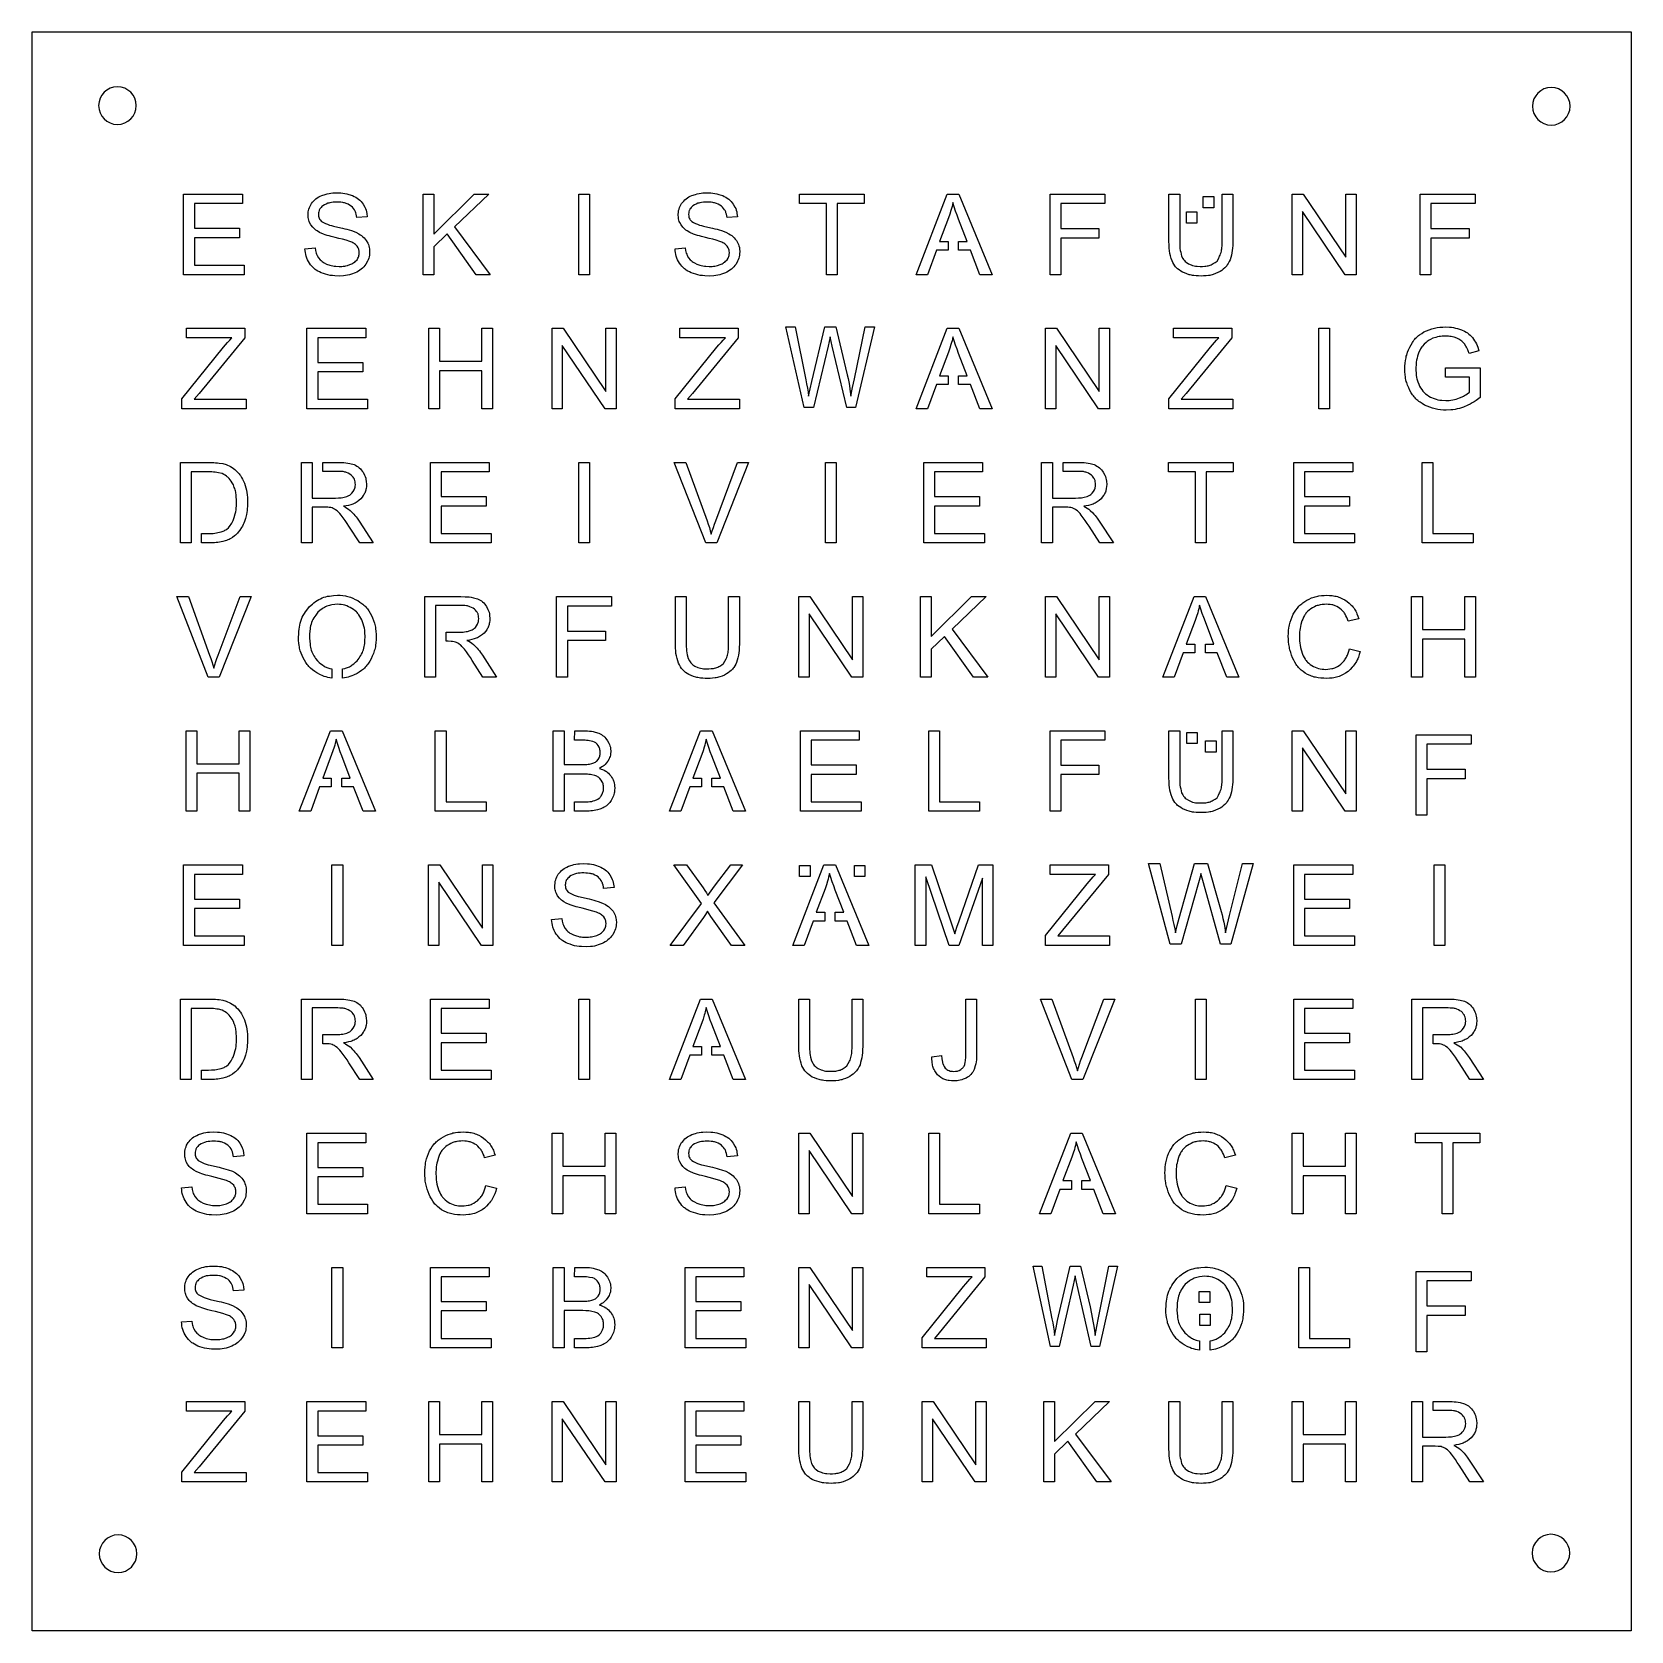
# Model space of a CAD drawing. Header units: millimetres. Extents: x 1 to 211, y -211 to -1.
import ezdxf

# ---------------------------------------------------------------- set-up
doc = ezdxf.new("R2010")
doc.units = ezdxf.units.MM
doc.layers.get('0').update_dxf_attribs({"linetype": 'CONTINUOUS'})

msp = doc.modelspace()

# ---------------------------------------------------------------- linework, layer by layer
for points in [[(0.56, -0.72), (210.55, -0.72), (210.55, -210.71), (0.56, -210.71)], [(28.44, -31.34), (28.44, -32.59), (20.47, -32.59), (20.47, -22.01), (28.19, -22.01), (28.19, -23.26), (21.88, -23.26), (21.88, -26.5), (27.79, -26.5), (27.79, -27.74), (21.88, -27.74), (21.88, -31.34)], [(38.53, -32.35), (38.3, -32.23), (38.08, -32.11), (37.86, -31.98), (37.76, -31.91), (37.66, -31.83), (37.57, -31.75), (37.48, -31.67), (37.31, -31.48), (37.15, -31.29), (36.99, -31.09), (36.87, -30.87), (36.75, -30.64), (36.64, -30.41), (36.6, -30.3), (36.56, -30.18), (36.5, -29.94), (36.46, -29.69), (36.42, -29.44), (36.4, -29.19), (37.74, -29.07), (37.79, -29.42), (37.83, -29.59), (37.88, -29.75), (37.94, -29.91), (38.01, -30.07), (38.18, -30.38), (38.4, -30.63), (38.52, -30.75), (38.65, -30.86), (38.79, -30.96), (38.94, -31.04), (39.25, -31.2), (39.65, -31.33), (39.85, -31.39), (40.05, -31.44), (40.26, -31.47), (40.47, -31.49), (40.89, -31.51), (41.26, -31.5), (41.44, -31.48), (41.62, -31.46), (41.79, -31.42), (41.97, -31.38), (42.32, -31.27), (42.58, -31.15), (42.71, -31.09), (42.83, -31.01), (42.94, -30.93), (43.04, -30.83), (43.24, -30.62), (43.37, -30.41), (43.42, -30.3), (43.47, -30.19), (43.5, -30.08), (43.52, -29.96), (43.54, -29.72), (43.52, -29.48), (43.5, -29.37), (43.47, -29.26), (43.43, -29.15), (43.38, -29.05), (43.25, -28.85), (43.04, -28.65), (42.93, -28.55), (42.81, -28.47), (42.69, -28.4), (42.56, -28.34), (42.29, -28.22), (41.82, -28.08), (41.34, -27.94), (40.87, -27.82), (40.39, -27.71), (39.86, -27.58), (39.6, -27.51), (39.34, -27.43), (39.08, -27.35), (38.83, -27.25), (38.32, -27.05), (37.99, -26.85), (37.84, -26.75), (37.69, -26.63), (37.55, -26.5), (37.42, -26.36), (37.18, -26.06), (37.02, -25.75), (36.96, -25.59), (36.9, -25.43), (36.86, -25.27), (36.84, -25.1), (36.81, -24.75), (36.84, -24.35), (36.88, -24.16), (36.92, -23.97), (36.99, -23.78), (37.07, -23.6), (37.27, -23.25), (37.4, -23.08), (37.54, -22.92), (37.69, -22.76), (37.85, -22.62), (38.03, -22.5), (38.21, -22.39), (38.41, -22.29), (38.61, -22.2), (39.08, -22.04), (39.32, -21.97), (39.57, -21.92), (39.81, -21.88), (40.06, -21.86), (40.57, -21.83), (41.1, -21.86), (41.37, -21.88), (41.63, -21.92), (41.89, -21.98), (42.15, -22.05), (42.66, -22.21), (42.87, -22.31), (43.07, -22.42), (43.26, -22.54), (43.44, -22.67), (43.61, -22.81), (43.77, -22.98), (43.91, -23.15), (44.06, -23.33), (44.27, -23.72), (44.36, -23.92), (44.44, -24.12), (44.49, -24.34), (44.53, -24.55), (44.58, -24.99), (43.23, -25.09), (43.19, -24.88), (43.15, -24.66), (43.09, -24.46), (43.05, -24.36), (43.01, -24.26), (42.96, -24.17), (42.91, -24.08), (42.78, -23.91), (42.64, -23.74), (42.49, -23.58), (42.27, -23.46), (42.06, -23.34), (41.83, -23.24), (41.72, -23.2), (41.6, -23.17), (41.49, -23.14), (41.37, -23.12), (41.12, -23.09), (40.88, -23.08), (40.63, -23.07), (40.38, -23.07), (40.13, -23.08), (39.89, -23.11), (39.65, -23.15), (39.53, -23.18), (39.42, -23.22), (39.19, -23.31), (38.97, -23.42), (38.76, -23.53), (38.63, -23.65), (38.52, -23.77), (38.41, -23.89), (38.37, -23.96), (38.33, -24.02), (38.29, -24.1), (38.27, -24.17), (38.22, -24.33), (38.19, -24.49), (38.17, -24.65), (38.2, -24.92), (38.23, -25.05), (38.27, -25.17), (38.33, -25.28), (38.41, -25.39), (38.59, -25.59), (38.84, -25.73), (39.09, -25.86), (39.35, -25.97), (39.61, -26.07), (39.88, -26.15), (40.16, -26.22), (40.72, -26.34), (41.32, -26.48), (41.62, -26.55), (41.92, -26.63), (42.21, -26.72), (42.5, -26.81), (43.08, -27.02), (43.48, -27.23), (43.67, -27.34), (43.85, -27.46), (44.01, -27.61), (44.17, -27.76), (44.32, -27.93), (44.46, -28.1), (44.65, -28.45), (44.73, -28.63), (44.8, -28.81), (44.84, -29.01), (44.87, -29.2), (44.9, -29.6), (44.89, -29.81), (44.86, -30.02), (44.83, -30.23), (44.78, -30.43), (44.71, -30.63), (44.62, -30.82), (44.42, -31.19), (44.27, -31.37), (44.12, -31.55), (43.97, -31.72), (43.8, -31.87), (43.62, -32.01), (43.42, -32.13), (43.22, -32.24), (43.01, -32.35), (42.51, -32.53), (42.26, -32.61), (42.01, -32.67), (41.75, -32.71), (41.48, -32.74), (40.95, -32.77), (40.33, -32.74), (40.02, -32.72), (39.72, -32.68), (39.42, -32.62), (39.12, -32.54), (38.82, -32.45)], [(53.32, -28.92), (53.32, -32.59), (51.91, -32.59), (51.91, -22.01), (53.32, -22.01), (53.32, -27.26), (58.63, -22.01), (60.54, -22.01), (56.06, -26.3), (60.74, -32.59), (58.88, -32.59), (55.07, -27.24)], [(73.76, -22.01), (73.76, -32.59), (72.35, -32.59), (72.35, -22.01)], [(87.13, -32.35), (86.9, -32.23), (86.68, -32.11), (86.47, -31.98), (86.36, -31.91), (86.27, -31.83), (86.17, -31.75), (86.08, -31.67), (85.91, -31.48), (85.75, -31.29), (85.59, -31.09), (85.47, -30.87), (85.35, -30.64), (85.25, -30.41), (85.2, -30.3), (85.16, -30.18), (85.1, -29.94), (85.06, -29.69), (85.03, -29.44), (85.01, -29.19), (86.34, -29.07), (86.4, -29.42), (86.43, -29.59), (86.48, -29.75), (86.54, -29.91), (86.61, -30.07), (86.78, -30.38), (87.01, -30.63), (87.13, -30.75), (87.26, -30.86), (87.4, -30.96), (87.55, -31.04), (87.85, -31.2), (88.25, -31.33), (88.45, -31.39), (88.66, -31.44), (88.86, -31.47), (89.07, -31.49), (89.49, -31.51), (89.86, -31.5), (90.04, -31.48), (90.22, -31.46), (90.4, -31.42), (90.57, -31.38), (90.92, -31.27), (91.19, -31.15), (91.31, -31.09), (91.43, -31.01), (91.54, -30.93), (91.65, -30.83), (91.84, -30.62), (91.97, -30.41), (92.02, -30.3), (92.07, -30.19), (92.1, -30.08), (92.12, -29.96), (92.15, -29.72), (92.12, -29.48), (92.11, -29.37), (92.08, -29.26), (92.03, -29.15), (91.98, -29.05), (91.85, -28.85), (91.64, -28.65), (91.53, -28.55), (91.42, -28.47), (91.29, -28.4), (91.16, -28.34), (90.89, -28.22), (90.42, -28.08), (89.95, -27.94), (89.47, -27.82), (88.99, -27.71), (88.46, -27.58), (88.2, -27.51), (87.94, -27.43), (87.68, -27.35), (87.43, -27.25), (86.93, -27.05), (86.6, -26.85), (86.44, -26.75), (86.29, -26.63), (86.15, -26.5), (86.03, -26.36), (85.79, -26.06), (85.63, -25.75), (85.56, -25.59), (85.5, -25.43), (85.47, -25.27), (85.44, -25.1), (85.41, -24.75), (85.45, -24.35), (85.48, -24.16), (85.53, -23.97), (85.6, -23.78), (85.68, -23.6), (85.87, -23.25), (86.01, -23.08), (86.15, -22.92), (86.3, -22.76), (86.46, -22.62), (86.63, -22.5), (86.82, -22.39), (87.01, -22.29), (87.21, -22.2), (87.69, -22.04), (87.93, -21.97), (88.17, -21.92), (88.42, -21.88), (88.67, -21.86), (89.17, -21.83), (89.71, -21.86), (89.97, -21.88), (90.24, -21.92), (90.5, -21.98), (90.76, -22.05), (91.27, -22.21), (91.47, -22.31), (91.67, -22.42), (91.87, -22.54), (92.05, -22.67), (92.22, -22.81), (92.37, -22.98), (92.52, -23.15), (92.66, -23.33), (92.87, -23.72), (92.97, -23.92), (93.04, -24.12), (93.1, -24.34), (93.14, -24.55), (93.19, -24.99), (91.83, -25.09), (91.79, -24.88), (91.75, -24.66), (91.69, -24.46), (91.66, -24.36), (91.62, -24.26), (91.57, -24.17), (91.51, -24.08), (91.38, -23.91), (91.24, -23.74), (91.09, -23.58), (90.88, -23.46), (90.66, -23.34), (90.44, -23.24), (90.32, -23.2), (90.21, -23.17), (90.09, -23.14), (89.97, -23.12), (89.73, -23.09), (89.48, -23.08), (89.23, -23.07), (88.98, -23.07), (88.73, -23.08), (88.49, -23.11), (88.25, -23.15), (88.14, -23.18), (88.02, -23.22), (87.8, -23.31), (87.58, -23.42), (87.36, -23.53), (87.24, -23.65), (87.12, -23.77), (87.02, -23.89), (86.97, -23.96), (86.93, -24.02), (86.9, -24.1), (86.87, -24.17), (86.83, -24.33), (86.8, -24.49), (86.78, -24.65), (86.81, -24.92), (86.83, -25.05), (86.88, -25.17), (86.94, -25.28), (87.01, -25.39), (87.19, -25.59), (87.44, -25.73), (87.69, -25.86), (87.95, -25.97), (88.22, -26.07), (88.49, -26.15), (88.76, -26.22), (89.32, -26.34), (89.92, -26.48), (90.22, -26.55), (90.52, -26.63), (90.82, -26.72), (91.11, -26.81), (91.69, -27.02), (92.08, -27.23), (92.27, -27.34), (92.45, -27.46), (92.62, -27.61), (92.77, -27.76), (92.92, -27.93), (93.06, -28.1), (93.26, -28.45), (93.34, -28.63), (93.4, -28.81), (93.45, -29.01), (93.48, -29.2), (93.51, -29.6), (93.49, -29.81), (93.47, -30.02), (93.43, -30.23), (93.38, -30.43), (93.31, -30.63), (93.22, -30.82), (93.02, -31.19), (92.88, -31.37), (92.73, -31.55), (92.57, -31.72), (92.4, -31.87), (92.22, -32.01), (92.03, -32.13), (91.82, -32.24), (91.62, -32.35), (91.12, -32.53), (90.87, -32.61), (90.61, -32.67), (90.35, -32.71), (90.09, -32.74), (89.56, -32.77), (88.94, -32.74), (88.63, -32.72), (88.32, -32.68), (88.02, -32.62), (87.72, -32.54), (87.42, -32.45)], [(106.29, -23.26), (106.29, -32.59), (104.88, -32.59), (104.88, -23.26), (101.36, -23.26), (101.36, -22.01), (109.83, -22.01), (109.83, -23.26)], [(120.86, -29.38), (119.34, -29.38), (118.16, -32.59), (116.66, -32.59), (120.76, -22.01), (122.29, -22.01), (126.66, -32.59), (125.05, -32.59), (123.8, -29.38), (122.25, -29.38), (122.25, -28.24), (123.37, -28.24), (122.25, -25.32), (122.05, -24.77), (121.85, -24.23), (121.67, -23.68), (121.49, -23.13), (121.38, -23.64), (121.31, -23.89), (121.24, -24.15), (121.09, -24.65), (120.92, -25.14), (119.74, -28.24), (120.86, -28.24)], [(135.67, -27.78), (135.67, -32.59), (134.26, -32.59), (134.26, -22.01), (141.46, -22.01), (141.46, -23.26), (135.67, -23.26), (135.67, -26.54), (140.68, -26.54), (140.68, -27.78)], [(156.19, -30.8), (156.36, -30.49), (156.52, -30.18), (156.6, -30.02), (156.66, -29.86), (156.71, -29.69), (156.75, -29.52), (156.79, -29.35), (156.81, -29.18), (156.83, -29.01), (156.84, -28.83), (156.85, -28.47), (156.85, -28.11), (156.85, -22.01), (158.26, -22.01), (158.26, -28.12), (158.25, -28.77), (158.23, -29.09), (158.19, -29.4), (158.14, -29.72), (158.07, -30.03), (157.99, -30.34), (157.9, -30.65), (157.78, -30.88), (157.66, -31.11), (157.52, -31.32), (157.45, -31.43), (157.37, -31.52), (157.28, -31.62), (157.19, -31.7), (157, -31.87), (156.8, -32.03), (156.58, -32.18), (156.29, -32.32), (155.99, -32.45), (155.69, -32.56), (155.53, -32.61), (155.38, -32.64), (155.22, -32.68), (155.06, -32.7), (154.74, -32.73), (154.42, -32.75), (154.09, -32.77), (153.77, -32.76), (153.45, -32.74), (153.14, -32.71), (152.98, -32.69), (152.83, -32.66), (152.67, -32.63), (152.52, -32.59), (152.22, -32.49), (151.93, -32.37), (151.63, -32.25), (151.41, -32.11), (151.2, -31.97), (151, -31.81), (150.91, -31.72), (150.82, -31.63), (150.74, -31.54), (150.66, -31.44), (150.52, -31.22), (150.39, -31), (150.27, -30.77), (150.17, -30.45), (150.08, -30.12), (150, -29.8), (149.94, -29.47), (149.9, -29.13), (149.88, -28.8), (149.86, -28.12), (149.86, -22.01), (151.28, -22.01), (151.28, -28.11), (151.28, -28.63), (151.29, -28.89), (151.32, -29.14), (151.35, -29.4), (151.41, -29.65), (151.53, -30.14), (151.69, -30.45), (151.78, -30.59), (151.89, -30.73), (152.01, -30.84), (152.14, -30.95), (152.42, -31.15), (152.79, -31.31), (152.98, -31.37), (153.17, -31.43), (153.36, -31.46), (153.56, -31.48), (153.96, -31.5), (154.27, -31.5), (154.57, -31.48), (154.72, -31.46), (154.87, -31.44), (155.01, -31.41), (155.15, -31.38), (155.29, -31.33), (155.43, -31.28), (155.56, -31.21), (155.69, -31.14), (155.94, -30.98)], [(155.75, -22.34), (155.75, -23.81), (154.38, -23.81), (154.38, -22.34)], [(167.41, -24.28), (167.41, -32.59), (166.06, -32.59), (166.06, -22.01), (167.51, -22.01), (173.12, -30.31), (173.12, -22.01), (174.47, -22.01), (174.47, -32.59), (173.02, -32.59)], [(184.28, -27.78), (184.28, -32.59), (182.86, -32.59), (182.86, -22.01), (190.07, -22.01), (190.07, -23.26), (184.28, -23.26), (184.28, -26.54), (189.29, -26.54), (189.29, -27.78)], [(153.53, -24.36), (153.53, -25.84), (152.16, -25.84), (152.16, -24.36)], [(28.68, -48.96), (28.68, -50.2), (20.23, -50.2), (20.23, -48.91), (25.7, -42.13), (25.97, -41.81), (26.24, -41.49), (26.52, -41.18), (26.81, -40.88), (20.85, -40.88), (20.85, -39.63), (28.5, -39.63), (28.5, -40.88), (22.5, -48.21), (21.86, -48.96)], [(44.64, -48.96), (44.64, -50.2), (36.67, -50.2), (36.67, -39.63), (44.39, -39.63), (44.39, -40.88), (38.08, -40.88), (38.08, -44.12), (43.99, -44.12), (43.99, -45.36), (38.08, -45.36), (38.08, -48.96)], [(54.08, -45.22), (54.08, -50.2), (52.67, -50.2), (52.67, -39.63), (54.08, -39.63), (54.08, -43.97), (59.63, -43.97), (59.63, -39.63), (61.05, -39.63), (61.05, -50.2), (59.63, -50.2), (59.63, -45.22)], [(70.2, -41.9), (70.2, -50.2), (68.85, -50.2), (68.85, -39.63), (70.3, -39.63), (75.91, -47.93), (75.91, -39.63), (77.26, -39.63), (77.26, -50.2), (75.81, -50.2)], [(93.48, -48.96), (93.48, -50.2), (85.04, -50.2), (85.04, -48.91), (90.51, -42.13), (90.77, -41.81), (91.05, -41.49), (91.33, -41.18), (91.62, -40.88), (85.65, -40.88), (85.65, -39.63), (93.31, -39.63), (93.31, -40.88), (87.31, -48.21), (86.66, -48.96)], [(105.1, -41.98), (103.19, -50.05), (101.97, -50.05), (99.57, -39.46), (100.8, -39.46), (102.17, -46.4), (102.28, -46.94), (102.38, -47.48), (102.47, -48.02), (102.55, -48.56), (102.75, -47.59), (102.96, -46.61), (104.68, -39.46), (106.12, -39.46), (107.41, -44.82), (107.63, -45.74), (107.73, -46.21), (107.82, -46.68), (107.9, -47.15), (107.98, -47.62), (108.11, -48.56), (108.33, -47.41), (108.56, -46.26), (109.98, -39.46), (111.18, -39.46), (108.71, -50.05), (107.55, -50.05), (105.65, -41.98), (105.5, -41.36), (105.37, -40.74), (105.24, -41.36)], [(120.86, -47), (119.34, -47), (118.16, -50.2), (116.66, -50.2), (120.76, -39.63), (122.29, -39.63), (126.66, -50.2), (125.05, -50.2), (123.8, -47), (122.25, -47), (122.25, -45.86), (123.37, -45.86), (122.25, -42.94), (122.05, -42.39), (121.85, -41.85), (121.67, -41.3), (121.49, -40.74), (121.38, -41.26), (121.31, -41.51), (121.24, -41.76), (121.09, -42.26), (120.92, -42.76), (119.74, -45.86), (120.86, -45.86)], [(135.01, -41.9), (135.01, -50.2), (133.65, -50.2), (133.65, -39.63), (135.1, -39.63), (140.71, -47.93), (140.71, -39.63), (142.07, -39.63), (142.07, -50.2), (140.62, -50.2)], [(158.28, -48.96), (158.28, -50.2), (149.84, -50.2), (149.84, -48.91), (155.31, -42.13), (155.58, -41.81), (155.85, -41.49), (156.13, -41.18), (156.42, -40.88), (150.46, -40.88), (150.46, -39.63), (158.11, -39.63), (158.11, -40.88), (152.11, -48.21), (151.46, -48.96)], [(170.97, -39.63), (170.97, -50.2), (169.56, -50.2), (169.56, -39.63)], [(189.33, -48.03), (189.33, -46.06), (186.19, -46.06), (186.19, -44.82), (190.72, -44.81), (190.72, -48.73), (190.21, -49.1), (189.95, -49.27), (189.69, -49.44), (189.42, -49.58), (189.14, -49.72), (188.57, -49.97), (188.01, -50.15), (187.73, -50.22), (187.45, -50.28), (187.16, -50.32), (186.87, -50.35), (186.29, -50.39), (185.92, -50.37), (185.55, -50.34), (185.18, -50.29), (185, -50.26), (184.82, -50.23), (184.64, -50.18), (184.47, -50.13), (184.12, -50.01), (183.78, -49.87), (183.43, -49.72), (183.13, -49.53), (182.84, -49.34), (182.7, -49.24), (182.56, -49.13), (182.43, -49.02), (182.31, -48.91), (182.19, -48.78), (182.08, -48.65), (181.97, -48.52), (181.87, -48.38), (181.68, -48.09), (181.49, -47.79), (181.35, -47.45), (181.21, -47.11), (181.09, -46.77), (181.04, -46.6), (180.99, -46.42), (180.95, -46.24), (180.92, -46.06), (180.88, -45.7), (180.85, -45.34), (180.84, -44.97), (180.86, -44.6), (180.88, -44.23), (180.93, -43.86), (180.96, -43.67), (181, -43.49), (181.04, -43.31), (181.09, -43.14), (181.21, -42.78), (181.34, -42.44), (181.49, -42.09), (181.66, -41.79), (181.85, -41.49), (181.94, -41.35), (182.04, -41.21), (182.15, -41.07), (182.26, -40.95), (182.38, -40.82), (182.51, -40.71), (182.64, -40.6), (182.78, -40.5), (183.07, -40.3), (183.36, -40.1), (183.7, -39.96), (184.04, -39.82), (184.38, -39.7), (184.56, -39.65), (184.73, -39.61), (184.91, -39.57), (185.09, -39.54), (185.45, -39.5), (185.82, -39.47), (186.18, -39.46), (186.72, -39.48), (186.99, -39.5), (187.25, -39.54), (187.51, -39.6), (187.77, -39.67), (188.28, -39.83), (188.69, -40.02), (188.89, -40.13), (189.08, -40.25), (189.26, -40.39), (189.43, -40.54), (189.75, -40.86), (190.01, -41.26), (190.13, -41.47), (190.24, -41.68), (190.34, -41.91), (190.42, -42.13), (190.56, -42.59), (189.28, -42.94), (189.17, -42.6), (189.11, -42.44), (189.04, -42.28), (188.96, -42.12), (188.87, -41.97), (188.68, -41.67), (188.46, -41.44), (188.35, -41.33), (188.22, -41.23), (188.09, -41.15), (187.95, -41.07), (187.66, -40.93), (187.31, -40.81), (187.12, -40.76), (186.94, -40.72), (186.76, -40.69), (186.57, -40.67), (186.19, -40.65), (185.76, -40.67), (185.55, -40.69), (185.34, -40.72), (185.13, -40.76), (184.92, -40.82), (184.52, -40.95), (184.2, -41.1), (184.05, -41.18), (183.9, -41.27), (183.76, -41.37), (183.63, -41.48), (183.37, -41.71), (183.18, -41.96), (183.08, -42.08), (182.99, -42.21), (182.91, -42.34), (182.84, -42.48), (182.7, -42.76), (182.53, -43.28), (182.45, -43.54), (182.39, -43.8), (182.35, -44.07), (182.32, -44.34), (182.29, -44.89), (182.3, -45.19), (182.32, -45.5), (182.35, -45.8), (182.4, -46.1), (182.43, -46.25), (182.47, -46.39), (182.56, -46.68), (182.67, -46.97), (182.78, -47.25), (182.92, -47.47), (183.06, -47.69), (183.21, -47.89), (183.3, -47.98), (183.38, -48.08), (183.47, -48.16), (183.57, -48.24), (183.78, -48.39), (183.99, -48.53), (184.22, -48.67), (184.7, -48.86), (184.94, -48.94), (185.19, -49.01), (185.44, -49.06), (185.7, -49.09), (186.21, -49.13), (186.67, -49.1), (186.9, -49.07), (187.13, -49.04), (187.35, -48.99), (187.57, -48.92), (188.01, -48.78), (188.36, -48.63), (188.53, -48.55), (188.7, -48.46), (188.86, -48.36), (189.02, -48.26)], [(21.45, -67.82), (20.04, -67.82), (20.04, -57.25), (23.72, -57.25), (24.2, -57.25), (24.43, -57.26), (24.67, -57.28), (24.91, -57.3), (25.15, -57.33), (25.62, -57.4), (26.04, -57.53), (26.25, -57.6), (26.45, -57.69), (26.64, -57.79), (26.83, -57.9), (27.19, -58.16), (27.39, -58.35), (27.58, -58.55), (27.77, -58.76), (27.86, -58.87), (27.94, -58.98), (28.08, -59.21), (28.22, -59.46), (28.34, -59.71), (28.45, -59.97), (28.64, -60.58), (28.71, -60.89), (28.77, -61.2), (28.82, -61.52), (28.84, -61.84), (28.87, -62.48), (28.85, -63.02), (28.83, -63.29), (28.81, -63.56), (28.76, -63.82), (28.71, -64.09), (28.59, -64.61), (28.45, -65.02), (28.37, -65.22), (28.28, -65.41), (28.19, -65.6), (28.08, -65.79), (27.86, -66.15), (27.64, -66.42), (27.53, -66.55), (27.41, -66.67), (27.29, -66.79), (27.16, -66.9), (26.88, -67.11), (26.58, -67.28), (26.43, -67.36), (26.27, -67.43), (26.11, -67.49), (25.94, -67.55), (25.61, -67.64), (25.18, -67.72), (24.97, -67.75), (24.76, -67.78), (24.54, -67.8), (24.33, -67.81), (23.89, -67.82), (22.84, -67.82), (22.84, -66.57), (23.73, -66.57), (24.15, -66.57), (24.36, -66.56), (24.57, -66.54), (24.78, -66.51), (24.98, -66.47), (25.39, -66.38), (25.65, -66.28), (25.78, -66.22), (25.9, -66.16), (26.02, -66.09), (26.13, -66.01), (26.35, -65.83), (26.6, -65.53), (26.72, -65.37), (26.82, -65.21), (26.91, -65.04), (26.99, -64.86), (27.13, -64.49), (27.26, -63.99), (27.31, -63.74), (27.35, -63.49), (27.38, -63.23), (27.4, -62.97), (27.41, -62.46), (27.4, -62.12), (27.39, -61.79), (27.36, -61.47), (27.34, -61.3), (27.31, -61.14), (27.27, -60.98), (27.23, -60.83), (27.18, -60.67), (27.12, -60.52), (27, -60.21), (26.86, -59.91), (26.73, -59.72), (26.6, -59.53), (26.45, -59.36), (26.29, -59.2), (26.21, -59.13), (26.12, -59.06), (25.93, -58.93), (25.73, -58.82), (25.52, -58.71), (25.07, -58.61), (24.85, -58.56), (24.62, -58.53), (24.39, -58.51), (24.16, -58.5), (23.7, -58.5), (21.45, -58.5)], [(38.75, -57.25), (40.68, -57.25), (41.24, -57.26), (41.51, -57.27), (41.78, -57.3), (42.05, -57.34), (42.32, -57.4), (42.86, -57.54), (43.04, -57.62), (43.21, -57.72), (43.38, -57.82), (43.53, -57.94), (43.68, -58.07), (43.8, -58.22), (43.93, -58.38), (44.04, -58.54), (44.23, -58.92), (44.31, -59.11), (44.38, -59.31), (44.42, -59.51), (44.45, -59.71), (44.49, -60.13), (44.47, -60.4), (44.43, -60.66), (44.41, -60.79), (44.39, -60.91), (44.35, -61.04), (44.31, -61.16), (44.26, -61.27), (44.2, -61.39), (44.14, -61.5), (44.07, -61.61), (43.92, -61.82), (43.75, -62.03), (43.5, -62.23), (43.25, -62.41), (43.12, -62.5), (42.98, -62.58), (42.85, -62.65), (42.7, -62.71), (42.56, -62.77), (42.41, -62.82), (42.11, -62.89), (41.8, -62.96), (41.48, -63.01), (41.71, -63.12), (41.92, -63.25), (42.13, -63.39), (42.33, -63.54), (42.66, -63.86), (42.81, -64.03), (42.96, -64.2), (43.11, -64.38), (43.24, -64.57), (43.51, -64.94), (45.36, -67.82), (43.59, -67.82), (42.17, -65.62), (41.93, -65.25), (41.68, -64.88), (41.42, -64.52), (41.15, -64.17), (40.99, -63.97), (40.82, -63.78), (40.73, -63.7), (40.63, -63.61), (40.43, -63.46), (40.28, -63.37), (40.12, -63.29), (39.96, -63.23), (39.79, -63.18), (39.59, -63.15), (39.4, -63.13), (39, -63.13), (37.36, -63.13), (37.36, -67.82), (35.95, -67.82), (35.95, -57.25), (37.36, -57.25), (37.36, -61.92), (40.4, -61.92), (40.79, -61.91), (40.98, -61.9), (41.17, -61.88), (41.36, -61.85), (41.54, -61.81), (41.92, -61.72), (42.16, -61.61), (42.28, -61.54), (42.39, -61.47), (42.48, -61.38), (42.58, -61.29), (42.75, -61.08), (42.87, -60.86), (42.92, -60.75), (42.96, -60.63), (42.99, -60.51), (43.01, -60.39), (43.03, -60.13), (43.01, -59.96), (42.99, -59.78), (42.95, -59.62), (42.93, -59.54), (42.9, -59.46), (42.86, -59.38), (42.82, -59.31), (42.72, -59.17), (42.6, -59.03), (42.48, -58.9), (42.28, -58.78), (42.08, -58.67), (41.87, -58.58), (41.77, -58.54), (41.66, -58.51), (41.55, -58.48), (41.44, -58.46), (41.21, -58.44), (40.98, -58.42), (40.74, -58.42), (38.75, -58.42)], [(60.84, -66.57), (60.84, -67.82), (52.87, -67.82), (52.87, -57.25), (60.59, -57.25), (60.59, -58.5), (54.28, -58.5), (54.28, -61.74), (60.19, -61.74), (60.19, -62.98), (54.28, -62.98), (54.28, -66.57)], [(73.76, -57.25), (73.76, -67.82), (72.35, -67.82), (72.35, -57.25)], [(94.67, -57.25), (90.49, -67.82), (89.04, -67.82), (84.9, -57.25), (86.43, -57.25), (89.21, -64.93), (89.36, -65.36), (89.51, -65.79), (89.64, -66.22), (89.77, -66.66), (89.9, -66.22), (90.04, -65.79), (90.19, -65.36), (90.35, -64.93), (93.23, -57.25)], [(106.17, -57.25), (106.17, -67.82), (104.75, -67.82), (104.75, -57.25)], [(125.65, -66.57), (125.65, -67.82), (117.67, -67.82), (117.67, -57.25), (125.4, -57.25), (125.4, -58.5), (119.09, -58.5), (119.09, -61.74), (125, -61.74), (125, -62.98), (119.09, -62.98), (119.09, -66.57)], [(135.96, -57.25), (137.89, -57.25), (138.44, -57.26), (138.72, -57.27), (138.99, -57.3), (139.26, -57.34), (139.53, -57.4), (140.06, -57.54), (140.24, -57.62), (140.42, -57.72), (140.59, -57.82), (140.74, -57.94), (140.88, -58.07), (141.01, -58.22), (141.13, -58.38), (141.25, -58.54), (141.44, -58.92), (141.52, -59.11), (141.58, -59.31), (141.63, -59.51), (141.66, -59.71), (141.69, -60.13), (141.67, -60.4), (141.64, -60.66), (141.62, -60.79), (141.59, -60.91), (141.56, -61.04), (141.52, -61.16), (141.47, -61.27), (141.41, -61.39), (141.34, -61.5), (141.27, -61.61), (141.12, -61.82), (140.96, -62.03), (140.71, -62.23), (140.45, -62.41), (140.32, -62.5), (140.19, -62.58), (140.05, -62.65), (139.91, -62.71), (139.76, -62.77), (139.62, -62.82), (139.31, -62.89), (139, -62.96), (138.68, -63.01), (138.91, -63.12), (139.13, -63.25), (139.34, -63.39), (139.54, -63.54), (139.86, -63.86), (140.02, -64.03), (140.17, -64.2), (140.31, -64.38), (140.45, -64.57), (140.71, -64.94), (142.57, -67.82), (140.79, -67.82), (139.38, -65.62), (139.13, -65.25), (138.88, -64.88), (138.62, -64.52), (138.36, -64.17), (138.2, -63.97), (138.03, -63.78), (137.93, -63.7), (137.84, -63.61), (137.64, -63.46), (137.49, -63.37), (137.33, -63.29), (137.16, -63.23), (136.99, -63.18), (136.8, -63.15), (136.6, -63.13), (136.21, -63.13), (134.57, -63.13), (134.57, -67.82), (133.15, -67.82), (133.15, -57.25), (134.57, -57.25), (134.57, -61.92), (137.61, -61.92), (137.99, -61.91), (138.18, -61.9), (138.37, -61.88), (138.56, -61.85), (138.75, -61.81), (139.12, -61.72), (139.37, -61.61), (139.48, -61.54), (139.59, -61.47), (139.69, -61.38), (139.78, -61.29), (139.95, -61.08), (140.07, -60.86), (140.12, -60.75), (140.17, -60.63), (140.19, -60.51), (140.21, -60.39), (140.24, -60.13), (140.22, -59.96), (140.2, -59.78), (140.16, -59.62), (140.13, -59.54), (140.1, -59.46), (140.06, -59.38), (140.02, -59.31), (139.92, -59.17), (139.81, -59.03), (139.69, -58.9), (139.49, -58.78), (139.29, -58.67), (139.08, -58.58), (138.97, -58.54), (138.87, -58.51), (138.75, -58.48), (138.64, -58.46), (138.41, -58.44), (138.18, -58.42), (137.95, -58.42), (135.96, -58.42)], [(154.76, -58.5), (154.76, -67.82), (153.35, -67.82), (153.35, -58.5), (149.83, -58.5), (149.83, -57.25), (158.3, -57.25), (158.3, -58.5)], [(174.25, -66.57), (174.25, -67.82), (166.28, -67.82), (166.28, -57.25), (174, -57.25), (174, -58.5), (167.69, -58.5), (167.69, -61.74), (173.6, -61.74), (173.6, -62.98), (167.69, -62.98), (167.69, -66.57)], [(189.8, -66.57), (189.8, -67.82), (183.13, -67.82), (183.13, -57.25), (184.54, -57.25), (184.54, -66.57)], [(29.34, -74.87), (25.16, -85.44), (23.71, -85.44), (19.57, -74.87), (21.1, -74.87), (23.87, -82.55), (24.03, -82.98), (24.17, -83.41), (24.31, -83.84), (24.44, -84.28), (24.57, -83.84), (24.71, -83.41), (24.85, -82.98), (25.01, -82.55), (27.9, -74.87)], [(41.34, -85.57), (41.34, -84.35), (41.62, -84.3), (41.75, -84.26), (41.88, -84.23), (42.01, -84.18), (42.14, -84.13), (42.26, -84.07), (42.38, -84), (42.5, -83.93), (42.61, -83.85), (42.84, -83.68), (43.06, -83.5), (43.27, -83.31), (43.52, -82.96), (43.63, -82.78), (43.74, -82.6), (43.85, -82.41), (43.94, -82.22), (44.02, -82.03), (44.09, -81.84), (44.15, -81.64), (44.19, -81.43), (44.22, -81.23), (44.25, -81.02), (44.28, -80.59), (44.31, -80.16), (44.28, -79.58), (44.25, -79.29), (44.21, -79.01), (44.14, -78.73), (44.06, -78.45), (43.97, -78.18), (43.86, -77.91), (43.74, -77.69), (43.62, -77.47), (43.48, -77.26), (43.41, -77.16), (43.33, -77.07), (43.25, -76.97), (43.16, -76.89), (42.98, -76.72), (42.78, -76.57), (42.58, -76.41), (42.35, -76.3), (42.13, -76.19), (41.9, -76.09), (41.78, -76.05), (41.66, -76.01), (41.42, -75.96), (41.17, -75.92), (40.92, -75.9), (40.67, -75.88), (40.31, -75.92), (39.95, -75.96), (39.78, -76), (39.61, -76.03), (39.44, -76.08), (39.28, -76.14), (39.12, -76.21), (38.96, -76.29), (38.81, -76.38), (38.66, -76.47), (38.37, -76.68), (38.09, -76.9), (37.82, -77.29), (37.69, -77.48), (37.57, -77.67), (37.46, -77.87), (37.36, -78.07), (37.27, -78.28), (37.2, -78.49), (37.15, -78.71), (37.1, -78.93), (37.07, -79.15), (37.05, -79.38), (37.02, -79.84), (37.01, -80.31), (37.03, -80.73), (37.07, -81.13), (37.09, -81.34), (37.13, -81.53), (37.17, -81.73), (37.23, -81.92), (37.3, -82.11), (37.38, -82.29), (37.47, -82.47), (37.58, -82.64), (37.69, -82.81), (37.8, -82.98), (38.04, -83.32), (38.26, -83.51), (38.47, -83.69), (38.7, -83.85), (38.93, -84), (39.05, -84.07), (39.17, -84.13), (39.29, -84.18), (39.42, -84.22), (39.55, -84.26), (39.68, -84.29), (39.95, -84.35), (39.95, -85.57), (39.69, -85.53), (39.43, -85.49), (39.18, -85.42), (38.93, -85.34), (38.68, -85.24), (38.44, -85.14), (37.96, -84.9), (37.68, -84.7), (37.41, -84.5), (37.15, -84.28), (37.03, -84.16), (36.91, -84.04), (36.81, -83.92), (36.7, -83.79), (36.51, -83.51), (36.33, -83.22), (36.16, -82.93), (36.03, -82.61), (35.9, -82.29), (35.79, -81.97), (35.74, -81.81), (35.7, -81.64), (35.67, -81.48), (35.64, -81.31), (35.6, -80.97), (35.57, -80.63), (35.55, -80.29), (35.58, -79.72), (35.6, -79.44), (35.63, -79.16), (35.67, -78.89), (35.72, -78.61), (35.78, -78.35), (35.86, -78.09), (35.95, -77.83), (36.06, -77.58), (36.19, -77.34), (36.33, -77.1), (36.49, -76.86), (36.65, -76.63), (36.98, -76.17), (37.38, -75.84), (37.58, -75.68), (37.79, -75.53), (38, -75.38), (38.21, -75.25), (38.43, -75.14), (38.66, -75.03), (38.89, -74.95), (39.13, -74.88), (39.38, -74.83), (39.63, -74.79), (39.89, -74.75), (40.14, -74.72), (40.66, -74.68), (41.02, -74.7), (41.36, -74.73), (41.71, -74.78), (41.88, -74.81), (42.05, -74.85), (42.21, -74.9), (42.38, -74.95), (42.7, -75.08), (43.02, -75.23), (43.33, -75.38), (43.61, -75.58), (43.88, -75.78), (44.02, -75.88), (44.14, -75.99), (44.27, -76.1), (44.38, -76.22), (44.49, -76.35), (44.6, -76.48), (44.79, -76.75), (44.97, -77.04), (45.14, -77.33), (45.28, -77.67), (45.41, -78.01), (45.53, -78.36), (45.58, -78.54), (45.62, -78.71), (45.65, -78.89), (45.68, -79.07), (45.72, -79.43), (45.75, -79.8), (45.76, -80.17), (45.75, -80.54), (45.72, -80.91), (45.68, -81.28), (45.65, -81.47), (45.61, -81.65), (45.57, -81.82), (45.51, -82), (45.39, -82.35), (45.25, -82.7), (45.11, -83.04), (44.93, -83.34), (44.75, -83.62), (44.65, -83.76), (44.55, -83.89), (44.44, -84.02), (44.33, -84.15), (44.21, -84.26), (44.08, -84.38), (43.95, -84.48), (43.82, -84.58), (43.54, -84.78), (43.25, -84.97), (42.79, -85.18), (42.56, -85.27), (42.32, -85.36), (42.08, -85.43), (41.84, -85.49), (41.59, -85.54)], [(53.56, -76.04), (53.56, -85.44), (52.15, -85.44), (52.15, -74.87), (56.88, -74.87), (57.44, -74.88), (57.71, -74.89), (57.98, -74.92), (58.25, -74.96), (58.52, -75.01), (59.06, -75.15), (59.24, -75.24), (59.41, -75.34), (59.58, -75.44), (59.74, -75.56), (59.88, -75.69), (60.01, -75.84), (60.13, -76), (60.24, -76.16), (60.43, -76.54), (60.51, -76.73), (60.58, -76.92), (60.62, -77.13), (60.65, -77.33), (60.69, -77.75), (60.67, -78.02), (60.64, -78.28), (60.61, -78.4), (60.59, -78.53), (60.55, -78.65), (60.51, -78.77), (60.46, -78.89), (60.4, -79), (60.34, -79.12), (60.27, -79.22), (60.12, -79.44), (59.95, -79.65), (59.7, -79.84), (59.45, -80.03), (59.32, -80.11), (59.18, -80.19), (59.05, -80.27), (58.91, -80.33), (58.76, -80.38), (58.61, -80.43), (58.31, -80.51), (58, -80.57), (57.68, -80.63), (57.91, -80.74), (58.13, -80.86), (58.33, -81), (58.53, -81.16), (58.86, -81.48), (59.01, -81.65), (59.16, -81.82), (59.31, -82), (59.44, -82.19), (59.71, -82.56), (61.56, -85.44), (59.78, -85.44), (58.37, -83.24), (58.13, -82.87), (57.88, -82.5), (57.62, -82.14), (57.35, -81.78), (57.19, -81.59), (57.02, -81.4), (56.93, -81.31), (56.83, -81.23), (56.63, -81.08), (56.48, -80.99), (56.32, -80.91), (56.16, -80.85), (55.99, -80.8), (55.79, -80.77), (55.6, -80.75), (55.2, -80.74), (54.95, -80.74), (54.95, -79.53), (56.6, -79.53), (56.99, -79.53), (57.18, -79.52), (57.37, -79.5), (57.56, -79.47), (57.74, -79.43), (58.12, -79.33), (58.36, -79.22), (58.48, -79.16), (58.58, -79.09), (58.68, -79), (58.78, -78.91), (58.95, -78.7), (59.07, -78.48), (59.12, -78.36), (59.16, -78.25), (59.19, -78.13), (59.21, -78), (59.23, -77.75), (59.21, -77.58), (59.19, -77.4), (59.15, -77.23), (59.13, -77.15), (59.09, -77.07), (59.06, -77), (59.01, -76.93), (58.91, -76.79), (58.8, -76.65), (58.68, -76.52), (58.48, -76.4), (58.28, -76.29), (58.07, -76.19), (57.97, -76.16), (57.86, -76.12), (57.75, -76.1), (57.64, -76.08), (57.41, -76.05), (57.18, -76.04), (56.94, -76.04)], [(70.87, -80.64), (70.87, -85.44), (69.45, -85.44), (69.45, -74.87), (76.66, -74.87), (76.66, -76.12), (70.87, -76.12), (70.87, -79.39), (75.88, -79.39), (75.88, -80.64)], [(91.38, -83.66), (91.56, -83.35), (91.72, -83.03), (91.79, -82.87), (91.85, -82.71), (91.91, -82.55), (91.95, -82.38), (91.98, -82.21), (92, -82.03), (92.02, -81.86), (92.03, -81.68), (92.04, -81.33), (92.04, -80.97), (92.04, -74.87), (93.46, -74.87), (93.46, -80.98), (93.44, -81.62), (93.42, -81.94), (93.39, -82.26), (93.34, -82.57), (93.27, -82.89), (93.18, -83.2), (93.09, -83.51), (92.98, -83.74), (92.85, -83.96), (92.72, -84.18), (92.65, -84.28), (92.57, -84.38), (92.48, -84.47), (92.39, -84.56), (92.2, -84.72), (91.99, -84.88), (91.78, -85.03), (91.48, -85.17), (91.19, -85.3), (90.88, -85.41), (90.73, -85.46), (90.57, -85.5), (90.42, -85.53), (90.26, -85.55), (89.94, -85.59), (89.61, -85.61), (89.28, -85.62), (88.96, -85.61), (88.65, -85.59), (88.33, -85.56), (88.18, -85.54), (88.02, -85.51), (87.87, -85.48), (87.72, -85.44), (87.42, -85.34), (87.12, -85.23), (86.83, -85.11), (86.61, -84.97), (86.4, -84.82), (86.2, -84.66), (86.1, -84.57), (86.01, -84.49), (85.93, -84.39), (85.85, -84.29), (85.71, -84.08), (85.59, -83.85), (85.46, -83.63), (85.37, -83.3), (85.27, -82.98), (85.19, -82.65), (85.13, -82.32), (85.09, -81.99), (85.07, -81.65), (85.06, -80.98), (85.06, -74.87), (86.47, -74.87), (86.47, -80.97), (86.48, -81.48), (86.49, -81.74), (86.51, -82), (86.55, -82.25), (86.6, -82.5), (86.73, -83), (86.89, -83.3), (86.98, -83.45), (87.08, -83.58), (87.2, -83.7), (87.33, -83.81), (87.62, -84), (87.99, -84.16), (88.17, -84.23), (88.36, -84.28), (88.56, -84.31), (88.76, -84.34), (89.16, -84.36), (89.46, -84.35), (89.77, -84.33), (89.92, -84.32), (90.06, -84.29), (90.21, -84.27), (90.35, -84.23), (90.49, -84.18), (90.62, -84.13), (90.75, -84.06), (90.88, -83.99), (91.13, -83.83)], [(102.61, -77.13), (102.61, -85.44), (101.25, -85.44), (101.25, -74.87), (102.7, -74.87), (108.31, -83.17), (108.31, -74.87), (109.67, -74.87), (109.67, -85.44), (108.22, -85.44)], [(118.66, -81.78), (118.66, -85.44), (117.24, -85.44), (117.24, -74.87), (118.66, -74.87), (118.66, -80.11), (123.96, -74.87), (125.88, -74.87), (121.4, -79.15), (126.08, -85.44), (124.21, -85.44), (120.41, -80.09)], [(135.01, -77.13), (135.01, -85.44), (133.65, -85.44), (133.65, -74.87), (135.1, -74.87), (140.71, -83.17), (140.71, -74.87), (142.07, -74.87), (142.07, -85.44), (140.62, -85.44)], [(153.26, -82.24), (151.74, -82.24), (150.56, -85.44), (149.06, -85.44), (153.17, -74.87), (154.69, -74.87), (159.06, -85.44), (157.45, -85.44), (156.2, -82.24), (154.65, -82.24), (154.65, -81.1), (155.77, -81.1), (154.65, -78.17), (154.45, -77.63), (154.25, -77.08), (154.07, -76.53), (153.89, -75.98), (153.78, -76.49), (153.72, -76.75), (153.65, -77), (153.49, -77.5), (153.32, -78), (152.15, -81.1), (153.26, -81.1)], [(170.45, -84.42), (170.72, -84.4), (170.99, -84.37), (171.26, -84.33), (171.39, -84.3), (171.51, -84.26), (171.64, -84.22), (171.76, -84.16), (172, -84.04), (172.23, -83.9), (172.46, -83.74), (172.66, -83.53), (172.86, -83.31), (172.95, -83.19), (173.03, -83.08), (173.11, -82.96), (173.19, -82.83), (173.25, -82.71), (173.31, -82.57), (173.41, -82.3), (173.49, -82.02), (173.57, -81.73), (174.99, -82.09), (174.87, -82.46), (174.74, -82.83), (174.66, -83.02), (174.59, -83.19), (174.5, -83.37), (174.41, -83.53), (174.3, -83.7), (174.19, -83.85), (174.07, -84), (173.94, -84.15), (173.67, -84.44), (173.39, -84.71), (173.06, -84.92), (172.74, -85.11), (172.57, -85.2), (172.4, -85.28), (172.23, -85.35), (172.05, -85.41), (171.88, -85.46), (171.69, -85.5), (171.51, -85.53), (171.32, -85.56), (170.94, -85.59), (170.56, -85.62), (170.19, -85.6), (169.82, -85.58), (169.46, -85.54), (169.28, -85.51), (169.1, -85.47), (168.93, -85.43), (168.76, -85.37), (168.59, -85.31), (168.42, -85.24), (168.08, -85.09), (167.75, -84.92), (167.49, -84.72), (167.23, -84.51), (167.11, -84.4), (166.99, -84.28), (166.88, -84.16), (166.78, -84.04), (166.68, -83.91), (166.58, -83.78), (166.41, -83.5), (166.26, -83.21), (166.11, -82.91), (165.98, -82.56), (165.87, -82.22), (165.76, -81.87), (165.72, -81.7), (165.68, -81.52), (165.65, -81.34), (165.62, -81.16), (165.58, -80.8), (165.56, -80.44), (165.54, -80.07), (165.56, -79.7), (165.58, -79.33), (165.62, -78.96), (165.65, -78.78), (165.69, -78.59), (165.73, -78.42), (165.78, -78.24), (165.9, -77.89), (166.03, -77.54), (166.18, -77.19), (166.35, -76.91), (166.53, -76.63), (166.73, -76.37), (166.83, -76.24), (166.94, -76.12), (167.06, -76.01), (167.18, -75.9), (167.31, -75.8), (167.44, -75.7), (167.71, -75.51), (167.99, -75.33), (168.3, -75.19), (168.61, -75.05), (168.93, -74.94), (169.09, -74.89), (169.25, -74.84), (169.41, -74.81), (169.57, -74.78), (169.91, -74.73), (170.25, -74.71), (170.58, -74.69), (170.95, -74.71), (171.3, -74.74), (171.48, -74.76), (171.66, -74.79), (171.83, -74.83), (172, -74.87), (172.17, -74.93), (172.33, -74.99), (172.49, -75.06), (172.65, -75.14), (172.97, -75.31), (173.28, -75.5), (173.54, -75.73), (173.79, -75.98), (173.91, -76.1), (174.03, -76.23), (174.13, -76.36), (174.23, -76.5), (174.32, -76.65), (174.41, -76.8), (174.48, -76.95), (174.55, -77.11), (174.68, -77.44), (174.8, -77.77), (173.41, -78.09), (173.32, -77.85), (173.23, -77.61), (173.12, -77.38), (173.07, -77.27), (173, -77.17), (172.93, -77.06), (172.86, -76.96), (172.69, -76.77), (172.52, -76.59), (172.33, -76.41), (172.13, -76.29), (171.92, -76.18), (171.71, -76.08), (171.6, -76.04), (171.49, -76), (171.38, -75.97), (171.26, -75.95), (171.03, -75.92), (170.79, -75.9), (170.55, -75.88), (170.28, -75.9), (170.01, -75.92), (169.74, -75.96), (169.61, -75.98), (169.48, -76.02), (169.35, -76.05), (169.22, -76.1), (168.98, -76.21), (168.74, -76.34), (168.5, -76.47), (168.3, -76.63), (168.12, -76.8), (167.94, -76.97), (167.86, -77.06), (167.79, -77.16), (167.72, -77.26), (167.65, -77.36), (167.54, -77.58), (167.43, -77.81), (167.33, -78.04), (167.19, -78.54), (167.13, -78.79), (167.08, -79.04), (167.05, -79.29), (167.03, -79.55), (167, -80.07), (167.02, -80.67), (167.05, -80.97), (167.09, -81.26), (167.15, -81.56), (167.22, -81.85), (167.4, -82.42), (167.5, -82.65), (167.62, -82.87), (167.74, -83.08), (167.81, -83.18), (167.89, -83.28), (167.96, -83.37), (168.05, -83.46), (168.23, -83.62), (168.43, -83.78), (168.63, -83.92), (168.85, -84.03), (169.06, -84.13), (169.28, -84.22), (169.5, -84.3), (169.73, -84.35), (169.97, -84.38), (170.21, -84.41)], [(183.16, -80.46), (183.16, -85.44), (181.74, -85.44), (181.74, -74.87), (183.16, -74.87), (183.16, -79.21), (188.71, -79.21), (188.71, -74.87), (190.12, -74.87), (190.12, -85.44), (188.71, -85.44), (188.71, -80.46)], [(22.21, -98.07), (22.21, -103.06), (20.79, -103.06), (20.79, -92.49), (22.21, -92.49), (22.21, -96.83), (27.76, -96.83), (27.76, -92.49), (29.17, -92.49), (29.17, -103.06), (27.76, -103.06), (27.76, -98.07)], [(39.85, -99.85), (38.33, -99.85), (37.16, -103.06), (35.66, -103.06), (39.76, -92.49), (41.28, -92.49), (45.65, -103.06), (44.04, -103.06), (42.8, -99.85), (41.24, -99.85), (41.24, -98.72), (42.36, -98.72), (41.24, -95.79), (41.04, -95.25), (40.84, -94.7), (40.66, -94.15), (40.49, -93.6), (40.37, -94.11), (40.31, -94.36), (40.24, -94.62), (40.08, -95.12), (39.91, -95.62), (38.74, -98.72), (39.85, -98.72)], [(60.19, -101.81), (60.19, -103.06), (53.52, -103.06), (53.52, -92.49), (54.93, -92.49), (54.93, -101.81)], [(71.83, -92.49), (73.03, -92.49), (73.53, -92.5), (73.78, -92.52), (74.03, -92.55), (74.27, -92.59), (74.52, -92.66), (75, -92.81), (75.34, -92.99), (75.5, -93.1), (75.65, -93.21), (75.79, -93.34), (75.92, -93.49), (76.15, -93.79), (76.33, -94.12), (76.4, -94.29), (76.46, -94.46), (76.51, -94.64), (76.54, -94.82), (76.57, -95.19), (76.54, -95.53), (76.52, -95.69), (76.48, -95.85), (76.42, -96.01), (76.35, -96.16), (76.2, -96.47), (75.97, -96.76), (75.84, -96.9), (75.71, -97.03), (75.56, -97.14), (75.41, -97.24), (75.08, -97.43), (75.29, -97.51), (75.5, -97.59), (75.71, -97.68), (75.9, -97.79), (75.99, -97.85), (76.08, -97.92), (76.25, -98.07), (76.41, -98.23), (76.57, -98.39), (76.68, -98.58), (76.79, -98.76), (76.89, -98.95), (76.93, -99.05), (76.96, -99.15), (77.02, -99.35), (77.05, -99.56), (77.07, -99.78), (77.09, -99.99), (77.06, -100.35), (77.04, -100.53), (77.01, -100.7), (76.96, -100.87), (76.91, -101.04), (76.77, -101.37), (76.61, -101.65), (76.53, -101.78), (76.44, -101.91), (76.33, -102.03), (76.22, -102.14), (75.99, -102.36), (75.71, -102.53), (75.57, -102.61), (75.43, -102.67), (75.28, -102.73), (75.13, -102.79), (74.82, -102.88), (74.39, -102.96), (74.18, -102.99), (73.96, -103.02), (73.75, -103.04), (73.53, -103.05), (73.09, -103.06), (71.82, -103.06), (71.82, -101.81), (73.09, -101.81), (73.34, -101.81), (73.58, -101.8), (73.82, -101.78), (74.06, -101.76), (74.27, -101.71), (74.48, -101.65), (74.58, -101.61), (74.68, -101.57), (74.87, -101.47), (75.03, -101.35), (75.11, -101.28), (75.18, -101.21), (75.24, -101.14), (75.3, -101.05), (75.41, -100.88), (75.5, -100.67), (75.54, -100.56), (75.57, -100.45), (75.59, -100.34), (75.61, -100.22), (75.62, -99.99), (75.6, -99.72), (75.58, -99.59), (75.55, -99.45), (75.51, -99.33), (75.45, -99.21), (75.32, -98.97), (75.14, -98.76), (75.05, -98.67), (74.94, -98.59), (74.83, -98.52), (74.72, -98.46), (74.47, -98.35), (74.08, -98.27), (73.89, -98.23), (73.69, -98.21), (73.5, -98.19), (73.3, -98.18), (72.9, -98.18), (70.43, -98.18), (70.43, -103.06), (69.02, -103.06), (69.02, -92.49), (70.43, -92.49), (70.43, -96.93), (72.74, -96.93), (73.08, -96.93), (73.42, -96.91), (73.59, -96.89), (73.76, -96.87), (74.09, -96.8), (74.33, -96.72), (74.44, -96.67), (74.54, -96.61), (74.64, -96.54), (74.73, -96.46), (74.9, -96.28), (75.03, -96.06), (75.08, -95.95), (75.12, -95.84), (75.14, -95.72), (75.16, -95.6), (75.18, -95.36), (75.16, -95.11), (75.14, -94.99), (75.12, -94.87), (75.08, -94.76), (75.03, -94.65), (74.92, -94.43), (74.78, -94.25), (74.7, -94.16), (74.61, -94.09), (74.52, -94.03), (74.41, -93.97), (74.2, -93.88), (73.79, -93.81), (73.59, -93.78), (73.39, -93.75), (73.19, -93.74), (72.98, -93.74), (72.57, -93.73), (71.82, -93.73)], [(88.46, -99.85), (86.93, -99.85), (85.76, -103.06), (84.26, -103.06), (88.36, -92.49), (89.88, -92.49), (94.26, -103.06), (92.65, -103.06), (91.4, -99.85), (89.85, -99.85), (89.85, -98.72), (90.96, -98.72), (89.85, -95.79), (89.64, -95.25), (89.45, -94.7), (89.26, -94.15), (89.09, -93.6), (88.97, -94.11), (88.91, -94.36), (88.84, -94.62), (88.69, -95.12), (88.52, -95.62), (87.34, -98.72), (88.46, -98.72)], [(109.44, -101.81), (109.44, -103.06), (101.47, -103.06), (101.47, -92.49), (109.2, -92.49), (109.2, -93.73), (102.89, -93.73), (102.89, -96.97), (108.8, -96.97), (108.8, -98.21), (102.89, -98.21), (102.89, -101.81)], [(125, -101.81), (125, -103.06), (118.32, -103.06), (118.32, -92.49), (119.74, -92.49), (119.74, -101.81)], [(135.67, -98.25), (135.67, -103.06), (134.26, -103.06), (134.26, -92.49), (141.46, -92.49), (141.46, -93.73), (135.67, -93.73), (135.67, -97.01), (140.68, -97.01), (140.68, -98.25)], [(156.19, -101.28), (156.36, -100.96), (156.52, -100.65), (156.6, -100.49), (156.66, -100.33), (156.71, -100.16), (156.75, -100), (156.79, -99.83), (156.81, -99.65), (156.83, -99.48), (156.84, -99.3), (156.85, -98.94), (156.85, -98.59), (156.85, -92.49), (158.26, -92.49), (158.26, -98.59), (158.25, -99.24), (158.23, -99.56), (158.19, -99.88), (158.14, -100.19), (158.07, -100.5), (157.99, -100.81), (157.9, -101.12), (157.78, -101.35), (157.66, -101.58), (157.52, -101.79), (157.45, -101.9), (157.37, -101.99), (157.28, -102.09), (157.19, -102.18), (157, -102.34), (156.8, -102.5), (156.58, -102.65), (156.29, -102.79), (155.99, -102.92), (155.69, -103.03), (155.53, -103.08), (155.38, -103.12), (155.22, -103.15), (155.06, -103.17), (154.74, -103.21), (154.42, -103.22), (154.09, -103.24), (153.77, -103.23), (153.45, -103.21), (153.14, -103.18), (152.98, -103.16), (152.83, -103.13), (152.67, -103.1), (152.52, -103.06), (152.22, -102.96), (151.93, -102.84), (151.63, -102.72), (151.41, -102.58), (151.2, -102.44), (151, -102.28), (150.91, -102.19), (150.82, -102.1), (150.74, -102.01), (150.66, -101.91), (150.52, -101.7), (150.39, -101.47), (150.27, -101.24), (150.17, -100.92), (150.08, -100.6), (150, -100.27), (149.94, -99.94), (149.9, -99.61), (149.88, -99.27), (149.86, -98.59), (149.86, -92.49), (151.28, -92.49), (151.28, -98.59), (151.28, -99.1), (151.29, -99.36), (151.32, -99.61), (151.35, -99.87), (151.41, -100.12), (151.53, -100.62), (151.69, -100.92), (151.78, -101.06), (151.89, -101.2), (152.01, -101.32), (152.14, -101.42), (152.42, -101.62), (152.79, -101.78), (152.98, -101.85), (153.17, -101.9), (153.36, -101.93), (153.56, -101.95), (153.96, -101.97), (154.27, -101.97), (154.57, -101.95), (154.72, -101.93), (154.87, -101.91), (155.01, -101.88), (155.15, -101.85), (155.29, -101.8), (155.43, -101.75), (155.56, -101.68), (155.69, -101.61), (155.94, -101.45)], [(153.58, -92.7), (153.58, -94.18), (152.21, -94.18), (152.21, -92.7)], [(156.05, -93.82), (156.05, -95.3), (154.68, -95.3), (154.68, -93.82)], [(167.41, -94.75), (167.41, -103.06), (166.06, -103.06), (166.06, -92.49), (167.51, -92.49), (173.12, -100.78), (173.12, -92.49), (174.47, -92.49), (174.47, -103.06), (173.02, -103.06)], [(183.74, -98.78), (183.74, -103.59), (182.33, -103.59), (182.33, -93.02), (189.54, -93.02), (189.54, -94.26), (183.74, -94.26), (183.74, -97.54), (188.76, -97.54), (188.76, -98.78)], [(28.44, -119.43), (28.44, -120.67), (20.47, -120.67), (20.47, -110.1), (28.19, -110.1), (28.19, -111.35), (21.88, -111.35), (21.88, -114.59), (27.79, -114.59), (27.79, -115.83), (21.88, -115.83), (21.88, -119.43)], [(41.36, -110.1), (41.36, -120.67), (39.95, -120.67), (39.95, -110.1)], [(54, -112.37), (54, -120.67), (52.65, -120.67), (52.65, -110.1), (54.1, -110.1), (59.71, -118.4), (59.71, -110.1), (61.06, -110.1), (61.06, -120.67), (59.61, -120.67)], [(70.93, -120.44), (70.7, -120.32), (70.48, -120.2), (70.27, -120.07), (70.16, -120), (70.06, -119.92), (69.97, -119.84), (69.88, -119.75), (69.71, -119.57), (69.55, -119.38), (69.39, -119.18), (69.27, -118.96), (69.15, -118.73), (69.05, -118.5), (69, -118.39), (68.96, -118.27), (68.9, -118.03), (68.86, -117.78), (68.83, -117.53), (68.8, -117.28), (70.14, -117.16), (70.19, -117.51), (70.23, -117.67), (70.28, -117.84), (70.34, -118), (70.41, -118.16), (70.58, -118.46), (70.81, -118.72), (70.93, -118.84), (71.06, -118.95), (71.2, -119.05), (71.34, -119.13), (71.65, -119.29), (72.05, -119.42), (72.25, -119.48), (72.46, -119.53), (72.66, -119.56), (72.87, -119.58), (73.29, -119.6), (73.66, -119.58), (73.84, -119.57), (74.02, -119.55), (74.2, -119.51), (74.37, -119.47), (74.72, -119.36), (74.98, -119.24), (75.11, -119.18), (75.23, -119.1), (75.34, -119.02), (75.45, -118.92), (75.64, -118.71), (75.77, -118.5), (75.82, -118.39), (75.87, -118.28), (75.9, -118.17), (75.92, -118.05), (75.95, -117.8), (75.92, -117.57), (75.9, -117.46), (75.87, -117.35), (75.83, -117.24), (75.78, -117.14), (75.65, -116.94), (75.44, -116.73), (75.33, -116.64), (75.22, -116.56), (75.09, -116.49), (74.96, -116.43), (74.69, -116.31), (74.22, -116.17), (73.75, -116.03), (73.27, -115.91), (72.79, -115.8), (72.26, -115.67), (72, -115.6), (71.74, -115.52), (71.48, -115.44), (71.23, -115.34), (70.73, -115.14), (70.4, -114.94), (70.24, -114.84), (70.09, -114.72), (69.95, -114.59), (69.83, -114.45), (69.59, -114.15), (69.43, -113.84), (69.36, -113.69), (69.3, -113.52), (69.26, -113.36), (69.24, -113.19), (69.21, -112.84), (69.25, -112.44), (69.28, -112.25), (69.33, -112.06), (69.39, -111.87), (69.48, -111.69), (69.67, -111.34), (69.81, -111.17), (69.95, -111.01), (70.1, -110.85), (70.26, -110.71), (70.43, -110.59), (70.62, -110.48), (70.81, -110.38), (71.01, -110.29), (71.49, -110.13), (71.73, -110.06), (71.97, -110.01), (72.22, -109.97), (72.47, -109.95), (72.97, -109.92), (73.51, -109.95), (73.77, -109.97), (74.04, -110.01), (74.3, -110.07), (74.55, -110.14), (75.06, -110.3), (75.27, -110.4), (75.47, -110.51), (75.67, -110.63), (75.85, -110.76), (76.02, -110.9), (76.17, -111.07), (76.32, -111.24), (76.46, -111.42), (76.67, -111.81), (76.76, -112.01), (76.84, -112.21), (76.89, -112.43), (76.93, -112.64), (76.99, -113.08), (75.63, -113.18), (75.59, -112.97), (75.55, -112.75), (75.49, -112.55), (75.46, -112.45), (75.41, -112.35), (75.37, -112.26), (75.31, -112.17), (75.18, -111.99), (75.04, -111.83), (74.89, -111.67), (74.68, -111.55), (74.46, -111.43), (74.24, -111.33), (74.12, -111.29), (74.01, -111.26), (73.89, -111.23), (73.77, -111.21), (73.53, -111.18), (73.28, -111.17), (73.03, -111.16), (72.78, -111.16), (72.53, -111.17), (72.29, -111.2), (72.05, -111.24), (71.94, -111.27), (71.82, -111.31), (71.6, -111.4), (71.38, -111.5), (71.16, -111.62), (71.04, -111.74), (70.92, -111.86), (70.82, -111.98), (70.77, -112.05), (70.73, -112.11), (70.7, -112.18), (70.67, -112.26), (70.63, -112.41), (70.6, -112.58), (70.57, -112.74), (70.61, -113.01), (70.63, -113.14), (70.68, -113.26), (70.74, -113.37), (70.81, -113.48), (70.99, -113.68), (71.24, -113.82), (71.49, -113.95), (71.75, -114.06), (72.02, -114.16), (72.29, -114.24), (72.56, -114.31), (73.12, -114.43), (73.72, -114.57), (74.02, -114.64), (74.32, -114.72), (74.61, -114.81), (74.91, -114.9), (75.49, -115.11), (75.88, -115.31), (76.07, -115.43), (76.25, -115.55), (76.42, -115.7), (76.57, -115.85), (76.72, -116.02), (76.86, -116.19), (77.05, -116.54), (77.14, -116.72), (77.2, -116.9), (77.25, -117.09), (77.28, -117.29), (77.31, -117.69), (77.29, -117.9), (77.27, -118.11), (77.23, -118.32), (77.18, -118.52), (77.11, -118.72), (77.02, -118.91), (76.82, -119.28), (76.68, -119.46), (76.53, -119.64), (76.37, -119.81), (76.2, -119.96), (76.02, -120.1), (75.83, -120.22), (75.62, -120.33), (75.42, -120.44), (74.92, -120.62), (74.67, -120.7), (74.41, -120.76), (74.15, -120.8), (73.89, -120.83), (73.36, -120.85), (72.74, -120.83), (72.43, -120.81), (72.12, -120.77), (71.82, -120.71), (71.52, -120.63), (71.22, -120.53)], [(88.74, -116.99), (86.06, -120.67), (84.36, -120.67), (88.49, -115.17), (84.85, -110.1), (86.53, -110.1), (88.47, -112.81), (88.7, -113.13), (88.92, -113.45), (89.13, -113.78), (89.33, -114.11), (89.53, -113.8), (89.74, -113.5), (89.95, -113.2), (90.18, -112.91), (92.33, -110.1), (93.86, -110.1), (90.11, -115.09), (94.15, -120.67), (92.41, -120.67), (89.72, -116.9), (89.48, -116.55), (89.25, -116.2), (89, -116.6)], [(104.66, -117.47), (103.13, -117.47), (101.96, -120.67), (100.46, -120.67), (104.56, -110.1), (106.09, -110.1), (110.46, -120.67), (108.85, -120.67), (107.6, -117.47), (106.05, -117.47), (106.05, -116.33), (107.16, -116.33), (106.05, -113.41), (105.85, -112.86), (105.65, -112.32), (105.47, -111.77), (105.29, -111.21), (105.18, -111.73), (105.11, -111.98), (105.04, -112.23), (104.89, -112.74), (104.72, -113.23), (103.54, -116.33), (104.66, -116.33)], [(102.73, -110.16), (102.73, -111.64), (101.36, -111.64), (101.36, -110.16)], [(109.94, -110.16), (109.94, -111.64), (108.57, -111.64), (108.57, -110.16)], [(117.93, -111.68), (117.93, -120.67), (116.56, -120.67), (116.56, -110.1), (118.69, -110.1), (121.22, -117.59), (121.48, -118.37), (121.73, -119.15), (122.01, -118.3), (122.3, -117.46), (124.86, -110.1), (126.76, -110.1), (126.76, -120.67), (125.39, -120.67), (125.39, -111.83), (122.29, -120.67), (121.02, -120.67)], [(142.08, -119.43), (142.08, -120.67), (133.64, -120.67), (133.64, -119.38), (139.11, -112.61), (139.38, -112.28), (139.65, -111.96), (139.93, -111.66), (140.22, -111.35), (134.26, -111.35), (134.26, -110.1), (141.91, -110.1), (141.91, -111.35), (135.91, -118.68), (135.26, -119.43)], [(153.75, -112.45), (151.48, -120.51), (150.04, -120.51), (147.2, -109.94), (148.65, -109.94), (150.28, -116.87), (150.4, -117.41), (150.52, -117.95), (150.63, -118.49), (150.73, -119.03), (150.96, -118.05), (151.21, -117.08), (153.24, -109.94), (154.95, -109.94), (156.48, -115.29), (156.73, -116.21), (156.85, -116.68), (156.96, -117.15), (157.06, -117.61), (157.15, -118.08), (157.31, -119.03), (157.56, -117.88), (157.84, -116.73), (159.52, -109.94), (160.94, -109.94), (158.01, -120.51), (156.65, -120.51), (154.39, -112.45), (154.22, -111.84), (154.06, -111.21), (153.91, -111.84)], [(174.25, -119.43), (174.25, -120.67), (166.28, -120.67), (166.28, -110.1), (174, -110.1), (174, -111.35), (167.69, -111.35), (167.69, -114.59), (173.6, -114.59), (173.6, -115.83), (167.69, -115.83), (167.69, -119.43)], [(186.11, -110.1), (186.11, -120.67), (184.7, -120.67), (184.7, -110.1)], [(21.45, -138.29), (20.04, -138.29), (20.04, -127.72), (23.72, -127.72), (24.2, -127.73), (24.43, -127.73), (24.67, -127.75), (24.91, -127.77), (25.15, -127.8), (25.62, -127.87), (26.04, -128), (26.25, -128.07), (26.45, -128.16), (26.64, -128.26), (26.83, -128.37), (27.19, -128.63), (27.39, -128.83), (27.58, -129.02), (27.77, -129.23), (27.86, -129.34), (27.94, -129.45), (28.08, -129.68), (28.22, -129.93), (28.34, -130.18), (28.45, -130.44), (28.64, -131.05), (28.71, -131.36), (28.77, -131.67), (28.82, -131.99), (28.84, -132.31), (28.87, -132.95), (28.85, -133.49), (28.83, -133.76), (28.81, -134.03), (28.76, -134.29), (28.71, -134.56), (28.59, -135.08), (28.45, -135.49), (28.37, -135.69), (28.28, -135.88), (28.19, -136.07), (28.08, -136.26), (27.86, -136.62), (27.64, -136.89), (27.53, -137.02), (27.41, -137.15), (27.29, -137.26), (27.16, -137.37), (26.88, -137.58), (26.58, -137.75), (26.43, -137.83), (26.27, -137.9), (26.11, -137.96), (25.94, -138.02), (25.61, -138.11), (25.18, -138.19), (24.97, -138.23), (24.76, -138.25), (24.54, -138.27), (24.33, -138.28), (23.89, -138.29), (22.84, -138.29), (22.84, -137.04), (23.73, -137.04), (24.15, -137.03), (24.36, -137.02), (24.57, -137.01), (24.78, -136.98), (24.98, -136.94), (25.39, -136.85), (25.65, -136.75), (25.78, -136.69), (25.9, -136.63), (26.02, -136.56), (26.13, -136.47), (26.35, -136.3), (26.6, -136), (26.72, -135.84), (26.82, -135.68), (26.91, -135.5), (26.99, -135.33), (27.13, -134.96), (27.26, -134.46), (27.31, -134.21), (27.35, -133.95), (27.38, -133.7), (27.4, -133.44), (27.41, -132.92), (27.4, -132.59), (27.39, -132.26), (27.36, -131.93), (27.34, -131.77), (27.31, -131.61), (27.27, -131.45), (27.23, -131.29), (27.18, -131.14), (27.12, -130.98), (27, -130.68), (26.86, -130.38), (26.73, -130.19), (26.6, -130), (26.45, -129.83), (26.29, -129.67), (26.21, -129.59), (26.12, -129.53), (25.93, -129.4), (25.73, -129.29), (25.52, -129.18), (25.07, -129.07), (24.85, -129.03), (24.62, -129), (24.39, -128.98), (24.16, -128.97), (23.7, -128.96), (21.45, -128.96)], [(37.36, -128.89), (37.36, -138.29), (35.95, -138.29), (35.95, -127.72), (40.68, -127.72), (41.24, -127.73), (41.51, -127.74), (41.78, -127.77), (42.05, -127.81), (42.32, -127.87), (42.86, -128.01), (43.04, -128.09), (43.21, -128.19), (43.38, -128.29), (43.53, -128.41), (43.68, -128.54), (43.8, -128.69), (43.93, -128.85), (44.04, -129.01), (44.23, -129.39), (44.31, -129.58), (44.38, -129.78), (44.42, -129.98), (44.45, -130.19), (44.49, -130.61), (44.47, -130.87), (44.43, -131.13), (44.41, -131.26), (44.39, -131.38), (44.35, -131.51), (44.31, -131.63), (44.26, -131.74), (44.2, -131.86), (44.14, -131.97), (44.07, -132.08), (43.92, -132.29), (43.75, -132.5), (43.5, -132.7), (43.25, -132.88), (43.12, -132.97), (42.98, -133.05), (42.85, -133.12), (42.7, -133.18), (42.56, -133.24), (42.41, -133.29), (42.11, -133.36), (41.8, -133.43), (41.48, -133.48), (41.71, -133.59), (41.92, -133.72), (42.13, -133.86), (42.33, -134.01), (42.66, -134.33), (42.81, -134.5), (42.96, -134.68), (43.11, -134.85), (43.24, -135.04), (43.51, -135.41), (45.36, -138.29), (43.59, -138.29), (42.17, -136.09), (41.93, -135.72), (41.68, -135.35), (41.42, -134.99), (41.15, -134.64), (40.99, -134.44), (40.82, -134.25), (40.73, -134.17), (40.63, -134.09), (40.43, -133.93), (40.28, -133.84), (40.12, -133.76), (39.96, -133.7), (39.79, -133.65), (39.59, -133.62), (39.4, -133.61), (39, -133.6), (38.75, -133.6), (38.75, -132.39), (40.4, -132.39), (40.79, -132.38), (40.98, -132.37), (41.17, -132.35), (41.36, -132.32), (41.54, -132.28), (41.92, -132.19), (42.16, -132.08), (42.28, -132.01), (42.39, -131.94), (42.49, -131.85), (42.58, -131.76), (42.75, -131.55), (42.87, -131.33), (42.92, -131.22), (42.96, -131.1), (42.99, -130.98), (43.01, -130.86), (43.03, -130.61), (43.01, -130.43), (42.99, -130.26), (42.95, -130.09), (42.93, -130.01), (42.9, -129.93), (42.86, -129.85), (42.82, -129.78), (42.72, -129.64), (42.6, -129.5), (42.48, -129.37), (42.28, -129.25), (42.08, -129.14), (41.87, -129.05), (41.77, -129.01), (41.66, -128.98), (41.55, -128.95), (41.44, -128.93), (41.21, -128.91), (40.98, -128.9), (40.74, -128.89)], [(60.84, -137.04), (60.84, -138.29), (52.87, -138.29), (52.87, -127.72), (60.59, -127.72), (60.59, -128.97), (54.28, -128.97), (54.28, -132.21), (60.19, -132.21), (60.19, -133.45), (54.28, -133.45), (54.28, -137.04)], [(73.76, -127.72), (73.76, -138.29), (72.35, -138.29), (72.35, -127.72)], [(88.46, -135.09), (86.93, -135.09), (85.76, -138.29), (84.26, -138.29), (88.36, -127.72), (89.88, -127.72), (94.26, -138.29), (92.65, -138.29), (91.4, -135.09), (89.85, -135.09), (89.85, -133.95), (90.96, -133.95), (89.85, -131.02), (89.64, -130.48), (89.45, -129.93), (89.26, -129.38), (89.09, -128.83), (88.97, -129.34), (88.91, -129.6), (88.84, -129.85), (88.69, -130.35), (88.52, -130.85), (87.34, -133.95), (88.46, -133.95)], [(107.58, -136.51), (107.76, -136.2), (107.92, -135.89), (107.99, -135.73), (108.06, -135.56), (108.11, -135.4), (108.15, -135.23), (108.18, -135.06), (108.21, -134.89), (108.22, -134.71), (108.24, -134.54), (108.25, -134.18), (108.25, -133.82), (108.25, -127.72), (109.66, -127.72), (109.66, -133.83), (109.64, -134.47), (109.63, -134.79), (109.59, -135.11), (109.54, -135.43), (109.47, -135.74), (109.38, -136.05), (109.3, -136.36), (109.18, -136.59), (109.06, -136.82), (108.92, -137.03), (108.85, -137.13), (108.77, -137.23), (108.68, -137.32), (108.59, -137.41), (108.4, -137.58), (108.19, -137.73), (107.98, -137.88), (107.69, -138.02), (107.39, -138.15), (107.09, -138.26), (106.93, -138.31), (106.78, -138.35), (106.62, -138.38), (106.46, -138.41), (106.14, -138.44), (105.81, -138.46), (105.49, -138.47), (105.17, -138.46), (104.85, -138.45), (104.53, -138.42), (104.38, -138.39), (104.22, -138.37), (104.07, -138.33), (103.92, -138.29), (103.62, -138.19), (103.32, -138.08), (103.03, -137.96), (102.81, -137.82), (102.6, -137.67), (102.4, -137.51), (102.3, -137.43), (102.22, -137.34), (102.13, -137.24), (102.06, -137.14), (101.92, -136.93), (101.79, -136.71), (101.67, -136.48), (101.57, -136.15), (101.47, -135.83), (101.39, -135.5), (101.33, -135.17), (101.3, -134.84), (101.27, -134.5), (101.26, -133.83), (101.26, -127.72), (102.67, -127.72), (102.67, -133.82), (102.68, -134.34), (102.69, -134.59), (102.71, -134.85), (102.75, -135.1), (102.8, -135.35), (102.93, -135.85), (103.09, -136.16), (103.18, -136.3), (103.28, -136.43), (103.4, -136.55), (103.54, -136.66), (103.82, -136.86), (104.19, -137.01), (104.38, -137.08), (104.57, -137.13), (104.76, -137.17), (104.96, -137.19), (105.36, -137.21), (105.67, -137.2), (105.97, -137.18), (106.12, -137.17), (106.26, -137.15), (106.41, -137.12), (106.55, -137.08), (106.69, -137.04), (106.82, -136.98), (106.95, -136.92), (107.08, -136.85), (107.34, -136.68)], [(121.61, -138.47), (121.31, -138.45), (121.01, -138.43), (120.86, -138.4), (120.72, -138.38), (120.58, -138.34), (120.44, -138.3), (120.31, -138.25), (120.18, -138.18), (120.05, -138.11), (119.93, -138.03), (119.69, -137.86), (119.46, -137.67), (119.28, -137.4), (119.11, -137.13), (119.04, -136.99), (118.97, -136.85), (118.91, -136.7), (118.87, -136.56), (118.83, -136.4), (118.8, -136.25), (118.78, -136.09), (118.76, -135.94), (118.75, -135.62), (118.74, -135.29), (120.01, -135.12), (120.04, -135.56), (120.07, -135.78), (120.11, -135.99), (120.14, -136.09), (120.17, -136.19), (120.26, -136.39), (120.36, -136.59), (120.47, -136.78), (120.59, -136.88), (120.72, -136.97), (120.85, -137.06), (120.99, -137.12), (121.13, -137.17), (121.28, -137.2), (121.44, -137.21), (121.6, -137.22), (121.84, -137.21), (121.96, -137.19), (122.08, -137.17), (122.19, -137.13), (122.3, -137.09), (122.52, -136.98), (122.69, -136.85), (122.77, -136.78), (122.84, -136.7), (122.91, -136.61), (122.96, -136.52), (123.05, -136.33), (123.12, -136), (123.15, -135.84), (123.17, -135.67), (123.19, -135.5), (123.19, -135.34), (123.2, -135), (123.2, -127.72), (124.61, -127.72), (124.61, -134.92), (124.6, -135.45), (124.58, -135.71), (124.55, -135.97), (124.51, -136.22), (124.44, -136.48), (124.29, -136.98), (124.19, -137.15), (124.1, -137.32), (123.99, -137.47), (123.87, -137.62), (123.73, -137.75), (123.58, -137.87), (123.42, -137.98), (123.26, -138.09), (122.86, -138.26), (122.66, -138.33), (122.46, -138.38), (122.25, -138.42), (122.04, -138.45)], [(142.75, -127.72), (138.56, -138.29), (137.11, -138.29), (132.98, -127.72), (134.51, -127.72), (137.28, -135.4), (137.43, -135.83), (137.58, -136.26), (137.71, -136.69), (137.84, -137.13), (137.97, -136.69), (138.11, -136.26), (138.26, -135.83), (138.42, -135.4), (141.3, -127.72)], [(154.77, -127.72), (154.77, -138.29), (153.36, -138.29), (153.36, -127.72)], [(174.25, -137.04), (174.25, -138.29), (166.28, -138.29), (166.28, -127.72), (174, -127.72), (174, -128.97), (167.69, -128.97), (167.69, -132.21), (173.6, -132.21), (173.6, -133.45), (167.69, -133.45), (167.69, -137.04)], [(183.17, -128.89), (183.17, -138.29), (181.76, -138.29), (181.76, -127.72), (186.49, -127.72), (187.05, -127.73), (187.32, -127.74), (187.59, -127.77), (187.86, -127.81), (188.13, -127.87), (188.67, -128.01), (188.85, -128.09), (189.02, -128.19), (189.19, -128.29), (189.34, -128.41), (189.49, -128.54), (189.61, -128.69), (189.74, -128.85), (189.85, -129.01), (190.04, -129.39), (190.12, -129.58), (190.19, -129.78), (190.23, -129.98), (190.26, -130.19), (190.3, -130.61), (190.27, -130.87), (190.24, -131.13), (190.22, -131.26), (190.19, -131.38), (190.16, -131.51), (190.12, -131.63), (190.07, -131.74), (190.01, -131.86), (189.95, -131.97), (189.88, -132.08), (189.72, -132.29), (189.56, -132.5), (189.31, -132.7), (189.06, -132.88), (188.92, -132.97), (188.79, -133.05), (188.65, -133.12), (188.51, -133.18), (188.37, -133.24), (188.22, -133.29), (187.92, -133.36), (187.6, -133.43), (187.29, -133.48), (187.51, -133.59), (187.73, -133.72), (187.94, -133.86), (188.14, -134.01), (188.46, -134.33), (188.62, -134.5), (188.77, -134.68), (188.91, -134.85), (189.05, -135.04), (189.31, -135.41), (191.17, -138.29), (189.39, -138.29), (187.98, -136.09), (187.74, -135.72), (187.49, -135.35), (187.23, -134.99), (186.96, -134.64), (186.8, -134.44), (186.63, -134.25), (186.54, -134.17), (186.44, -134.09), (186.24, -133.93), (186.09, -133.84), (185.93, -133.76), (185.77, -133.7), (185.6, -133.65), (185.4, -133.62), (185.21, -133.61), (184.81, -133.6), (184.56, -133.6), (184.56, -132.39), (186.21, -132.39), (186.59, -132.38), (186.79, -132.37), (186.98, -132.35), (187.17, -132.32), (187.35, -132.28), (187.73, -132.19), (187.97, -132.08), (188.09, -132.01), (188.19, -131.94), (188.29, -131.85), (188.39, -131.76), (188.56, -131.55), (188.68, -131.33), (188.73, -131.22), (188.77, -131.1), (188.8, -130.98), (188.82, -130.86), (188.84, -130.61), (188.82, -130.43), (188.8, -130.26), (188.76, -130.09), (188.74, -130.01), (188.7, -129.93), (188.67, -129.85), (188.62, -129.78), (188.52, -129.64), (188.41, -129.5), (188.29, -129.37), (188.09, -129.25), (187.89, -129.14), (187.68, -129.05), (187.58, -129.01), (187.47, -128.98), (187.36, -128.95), (187.25, -128.93), (187.02, -128.91), (186.79, -128.9), (186.55, -128.89)], [(22.33, -155.67), (22.1, -155.56), (21.88, -155.43), (21.66, -155.3), (21.56, -155.23), (21.46, -155.16), (21.37, -155.08), (21.28, -154.99), (21.11, -154.81), (20.94, -154.61), (20.79, -154.41), (20.66, -154.19), (20.55, -153.97), (20.44, -153.74), (20.4, -153.62), (20.36, -153.5), (20.3, -153.26), (20.25, -153.02), (20.22, -152.77), (20.2, -152.51), (21.53, -152.4), (21.59, -152.74), (21.63, -152.91), (21.68, -153.08), (21.74, -153.24), (21.81, -153.39), (21.98, -153.7), (22.2, -153.96), (22.32, -154.08), (22.45, -154.19), (22.59, -154.28), (22.74, -154.37), (23.05, -154.52), (23.45, -154.66), (23.65, -154.72), (23.85, -154.76), (24.06, -154.79), (24.27, -154.81), (24.69, -154.84), (25.05, -154.82), (25.24, -154.81), (25.42, -154.78), (25.59, -154.75), (25.77, -154.7), (26.12, -154.6), (26.38, -154.48), (26.51, -154.41), (26.63, -154.34), (26.74, -154.25), (26.84, -154.15), (27.04, -153.94), (27.17, -153.74), (27.22, -153.63), (27.26, -153.52), (27.3, -153.4), (27.32, -153.28), (27.34, -153.04), (27.32, -152.81), (27.3, -152.69), (27.27, -152.58), (27.23, -152.47), (27.17, -152.37), (27.05, -152.17), (26.84, -151.97), (26.73, -151.88), (26.61, -151.8), (26.49, -151.72), (26.36, -151.66), (26.09, -151.55), (25.62, -151.4), (25.14, -151.27), (24.67, -151.15), (24.19, -151.03), (23.66, -150.9), (23.4, -150.83), (23.14, -150.76), (22.88, -150.67), (22.63, -150.58), (22.12, -150.37), (21.79, -150.18), (21.64, -150.07), (21.49, -149.96), (21.35, -149.83), (21.22, -149.69), (20.98, -149.39), (20.82, -149.08), (20.75, -148.92), (20.7, -148.76), (20.66, -148.59), (20.64, -148.42), (20.61, -148.07), (20.64, -147.68), (20.68, -147.48), (20.72, -147.29), (20.79, -147.11), (20.87, -146.93), (21.07, -146.58), (21.2, -146.41), (21.34, -146.24), (21.49, -146.09), (21.65, -145.95), (21.83, -145.82), (22.01, -145.72), (22.21, -145.62), (22.41, -145.52), (22.88, -145.36), (23.12, -145.3), (23.37, -145.24), (23.61, -145.21), (23.86, -145.18), (24.37, -145.16), (24.9, -145.18), (25.17, -145.21), (25.43, -145.25), (25.69, -145.3), (25.95, -145.37), (26.46, -145.54), (26.67, -145.64), (26.87, -145.75), (27.06, -145.86), (27.24, -145.99), (27.41, -146.14), (27.57, -146.3), (27.71, -146.47), (27.86, -146.65), (28.07, -147.04), (28.16, -147.24), (28.24, -147.45), (28.29, -147.66), (28.33, -147.88), (28.38, -148.32), (27.03, -148.42), (26.99, -148.2), (26.95, -147.99), (26.89, -147.78), (26.85, -147.68), (26.81, -147.59), (26.76, -147.49), (26.71, -147.4), (26.58, -147.23), (26.44, -147.07), (26.29, -146.9), (26.07, -146.78), (25.86, -146.66), (25.63, -146.57), (25.52, -146.53), (25.4, -146.49), (25.29, -146.46), (25.17, -146.44), (24.92, -146.42), (24.67, -146.4), (24.43, -146.39), (24.18, -146.4), (23.93, -146.41), (23.69, -146.43), (23.45, -146.47), (23.33, -146.5), (23.22, -146.54), (22.99, -146.63), (22.77, -146.74), (22.56, -146.86), (22.43, -146.97), (22.32, -147.09), (22.21, -147.22), (22.17, -147.28), (22.13, -147.35), (22.09, -147.42), (22.07, -147.49), (22.02, -147.65), (21.99, -147.81), (21.97, -147.98), (22, -148.24), (22.03, -148.37), (22.07, -148.49), (22.13, -148.61), (22.21, -148.71), (22.39, -148.91), (22.64, -149.05), (22.89, -149.18), (23.15, -149.3), (23.41, -149.39), (23.68, -149.48), (23.96, -149.55), (24.52, -149.67), (25.12, -149.8), (25.42, -149.88), (25.72, -149.96), (26.01, -150.04), (26.3, -150.14), (26.88, -150.34), (27.28, -150.55), (27.47, -150.66), (27.65, -150.79), (27.81, -150.93), (27.97, -151.09), (28.12, -151.25), (28.26, -151.42), (28.45, -151.77), (28.53, -151.95), (28.6, -152.14), (28.64, -152.33), (28.67, -152.53), (28.7, -152.92), (28.69, -153.14), (28.66, -153.35), (28.63, -153.55), (28.58, -153.76), (28.51, -153.95), (28.42, -154.14), (28.22, -154.51), (28.07, -154.7), (27.92, -154.87), (27.77, -155.04), (27.6, -155.2), (27.42, -155.33), (27.22, -155.45), (27.02, -155.57), (26.81, -155.68), (26.31, -155.86), (26.06, -155.93), (25.81, -155.99), (25.55, -156.03), (25.28, -156.06), (24.75, -156.09), (24.13, -156.07), (23.82, -156.04), (23.52, -156), (23.22, -155.94), (22.92, -155.86), (22.62, -155.77)], [(44.64, -154.66), (44.64, -155.91), (36.67, -155.91), (36.67, -145.34), (44.39, -145.34), (44.39, -146.59), (38.08, -146.59), (38.08, -149.82), (43.99, -149.82), (43.99, -151.06), (38.08, -151.06), (38.08, -154.66)], [(57.04, -154.89), (57.31, -154.87), (57.58, -154.85), (57.85, -154.8), (57.98, -154.77), (58.11, -154.73), (58.23, -154.69), (58.35, -154.63), (58.59, -154.51), (58.82, -154.37), (59.05, -154.22), (59.25, -154), (59.45, -153.78), (59.54, -153.67), (59.63, -153.55), (59.71, -153.43), (59.78, -153.3), (59.84, -153.18), (59.9, -153.04), (60, -152.77), (60.09, -152.49), (60.17, -152.2), (61.58, -152.56), (61.46, -152.93), (61.33, -153.3), (61.26, -153.49), (61.18, -153.66), (61.09, -153.84), (61, -154.01), (60.9, -154.17), (60.78, -154.32), (60.66, -154.47), (60.53, -154.62), (60.26, -154.91), (59.98, -155.18), (59.66, -155.39), (59.33, -155.58), (59.16, -155.67), (58.99, -155.75), (58.82, -155.82), (58.65, -155.88), (58.47, -155.93), (58.29, -155.97), (58.1, -156), (57.92, -156.03), (57.54, -156.06), (57.16, -156.09), (56.79, -156.07), (56.42, -156.05), (56.05, -156.01), (55.87, -155.98), (55.7, -155.94), (55.52, -155.9), (55.35, -155.84), (55.18, -155.78), (55.01, -155.71), (54.68, -155.56), (54.35, -155.39), (54.08, -155.19), (53.83, -154.98), (53.71, -154.87), (53.59, -154.75), (53.47, -154.64), (53.37, -154.51), (53.27, -154.38), (53.18, -154.25), (53.01, -153.97), (52.85, -153.68), (52.7, -153.38), (52.58, -153.04), (52.46, -152.69), (52.36, -152.34), (52.31, -152.17), (52.27, -151.99), (52.24, -151.81), (52.21, -151.63), (52.18, -151.27), (52.15, -150.91), (52.13, -150.55), (52.15, -150.17), (52.18, -149.8), (52.22, -149.43), (52.24, -149.25), (52.28, -149.07), (52.32, -148.89), (52.37, -148.71), (52.49, -148.36), (52.63, -148.01), (52.77, -147.66), (52.95, -147.38), (53.13, -147.1), (53.32, -146.84), (53.42, -146.71), (53.53, -146.59), (53.65, -146.48), (53.77, -146.37), (53.9, -146.27), (54.03, -146.17), (54.31, -145.98), (54.59, -145.8), (54.89, -145.66), (55.21, -145.52), (55.52, -145.41), (55.68, -145.36), (55.84, -145.31), (56, -145.28), (56.17, -145.25), (56.5, -145.21), (56.84, -145.18), (57.18, -145.16), (57.54, -145.18), (57.9, -145.21), (58.07, -145.23), (58.25, -145.26), (58.42, -145.3), (58.59, -145.34), (58.76, -145.4), (58.93, -145.46), (59.09, -145.53), (59.25, -145.61), (59.56, -145.78), (59.87, -145.97), (60.13, -146.2), (60.39, -146.45), (60.51, -146.57), (60.62, -146.7), (60.73, -146.84), (60.83, -146.98), (60.92, -147.12), (61, -147.27), (61.07, -147.43), (61.15, -147.58), (61.27, -147.91), (61.4, -148.24), (60, -148.56), (59.92, -148.32), (59.82, -148.09), (59.72, -147.86), (59.66, -147.75), (59.6, -147.64), (59.53, -147.53), (59.45, -147.43), (59.29, -147.24), (59.11, -147.06), (58.93, -146.88), (58.72, -146.76), (58.51, -146.65), (58.3, -146.55), (58.19, -146.51), (58.08, -146.47), (57.97, -146.45), (57.86, -146.42), (57.62, -146.39), (57.39, -146.37), (57.15, -146.36), (56.87, -146.37), (56.6, -146.39), (56.33, -146.43), (56.2, -146.46), (56.07, -146.49), (55.94, -146.53), (55.82, -146.57), (55.57, -146.68), (55.33, -146.81), (55.09, -146.94), (54.9, -147.1), (54.71, -147.27), (54.54, -147.44), (54.46, -147.54), (54.38, -147.63), (54.31, -147.73), (54.25, -147.84), (54.13, -148.05), (54.03, -148.28), (53.93, -148.51), (53.79, -149.01), (53.73, -149.26), (53.68, -149.51), (53.64, -149.77), (53.62, -150.02), (53.59, -150.54), (53.62, -151.14), (53.64, -151.44), (53.68, -151.74), (53.74, -152.03), (53.81, -152.32), (53.99, -152.89), (54.1, -153.12), (54.21, -153.34), (54.34, -153.55), (54.41, -153.65), (54.48, -153.75), (54.56, -153.84), (54.64, -153.93), (54.83, -154.09), (55.02, -154.25), (55.23, -154.4), (55.44, -154.51), (55.65, -154.61), (55.87, -154.7), (56.1, -154.77), (56.33, -154.82), (56.56, -154.86), (56.8, -154.88)], [(70.28, -150.93), (70.28, -155.91), (68.87, -155.91), (68.87, -145.34), (70.28, -145.34), (70.28, -149.68), (75.83, -149.68), (75.83, -145.34), (77.25, -145.34), (77.25, -155.91), (75.83, -155.91), (75.83, -150.93)], [(87.13, -155.67), (86.9, -155.56), (86.68, -155.43), (86.47, -155.3), (86.36, -155.23), (86.27, -155.16), (86.17, -155.08), (86.08, -154.99), (85.91, -154.81), (85.75, -154.61), (85.59, -154.41), (85.47, -154.19), (85.35, -153.97), (85.25, -153.74), (85.2, -153.62), (85.16, -153.5), (85.1, -153.26), (85.06, -153.02), (85.03, -152.77), (85.01, -152.51), (86.34, -152.4), (86.4, -152.74), (86.43, -152.91), (86.48, -153.08), (86.54, -153.24), (86.61, -153.39), (86.78, -153.7), (87.01, -153.96), (87.13, -154.08), (87.26, -154.19), (87.4, -154.28), (87.55, -154.37), (87.85, -154.52), (88.25, -154.66), (88.45, -154.72), (88.66, -154.76), (88.86, -154.79), (89.07, -154.81), (89.49, -154.84), (89.86, -154.82), (90.04, -154.81), (90.22, -154.78), (90.4, -154.75), (90.57, -154.7), (90.92, -154.6), (91.19, -154.48), (91.31, -154.41), (91.43, -154.34), (91.54, -154.25), (91.65, -154.15), (91.84, -153.94), (91.97, -153.74), (92.02, -153.63), (92.07, -153.52), (92.1, -153.4), (92.12, -153.28), (92.15, -153.04), (92.12, -152.81), (92.11, -152.69), (92.08, -152.58), (92.03, -152.47), (91.98, -152.37), (91.85, -152.17), (91.64, -151.97), (91.53, -151.88), (91.42, -151.8), (91.29, -151.72), (91.16, -151.66), (90.89, -151.55), (90.42, -151.4), (89.95, -151.27), (89.47, -151.15), (88.99, -151.03), (88.46, -150.9), (88.2, -150.83), (87.94, -150.76), (87.68, -150.67), (87.43, -150.58), (86.93, -150.37), (86.6, -150.18), (86.44, -150.07), (86.29, -149.96), (86.15, -149.83), (86.03, -149.69), (85.79, -149.39), (85.63, -149.08), (85.56, -148.92), (85.5, -148.76), (85.47, -148.59), (85.44, -148.42), (85.41, -148.07), (85.45, -147.68), (85.48, -147.48), (85.53, -147.29), (85.6, -147.11), (85.68, -146.93), (85.87, -146.58), (86.01, -146.41), (86.15, -146.24), (86.3, -146.09), (86.46, -145.95), (86.63, -145.82), (86.82, -145.72), (87.01, -145.62), (87.21, -145.52), (87.69, -145.36), (87.93, -145.3), (88.17, -145.24), (88.42, -145.21), (88.67, -145.18), (89.17, -145.16), (89.71, -145.18), (89.97, -145.21), (90.24, -145.25), (90.5, -145.3), (90.76, -145.37), (91.27, -145.54), (91.47, -145.64), (91.67, -145.75), (91.87, -145.86), (92.05, -145.99), (92.22, -146.14), (92.37, -146.3), (92.52, -146.47), (92.66, -146.65), (92.87, -147.04), (92.97, -147.24), (93.04, -147.45), (93.1, -147.66), (93.14, -147.88), (93.19, -148.32), (91.83, -148.42), (91.79, -148.2), (91.75, -147.99), (91.69, -147.78), (91.66, -147.68), (91.62, -147.59), (91.57, -147.49), (91.51, -147.4), (91.38, -147.23), (91.24, -147.07), (91.09, -146.9), (90.88, -146.78), (90.66, -146.66), (90.44, -146.57), (90.32, -146.53), (90.21, -146.49), (90.09, -146.46), (89.97, -146.44), (89.73, -146.42), (89.48, -146.4), (89.23, -146.39), (88.98, -146.4), (88.73, -146.41), (88.49, -146.43), (88.25, -146.47), (88.14, -146.5), (88.02, -146.54), (87.8, -146.63), (87.58, -146.74), (87.36, -146.86), (87.24, -146.97), (87.12, -147.09), (87.02, -147.22), (86.97, -147.28), (86.93, -147.35), (86.9, -147.42), (86.87, -147.49), (86.83, -147.65), (86.8, -147.81), (86.78, -147.98), (86.81, -148.24), (86.83, -148.37), (86.88, -148.49), (86.94, -148.61), (87.01, -148.71), (87.19, -148.91), (87.44, -149.05), (87.69, -149.18), (87.95, -149.3), (88.22, -149.39), (88.49, -149.48), (88.76, -149.55), (89.32, -149.67), (89.92, -149.8), (90.22, -149.88), (90.52, -149.96), (90.82, -150.04), (91.11, -150.14), (91.69, -150.34), (92.08, -150.55), (92.27, -150.66), (92.45, -150.79), (92.62, -150.93), (92.77, -151.09), (92.92, -151.25), (93.06, -151.42), (93.26, -151.77), (93.34, -151.95), (93.4, -152.14), (93.45, -152.33), (93.48, -152.53), (93.51, -152.92), (93.49, -153.14), (93.47, -153.35), (93.43, -153.55), (93.38, -153.76), (93.31, -153.95), (93.22, -154.14), (93.02, -154.51), (92.88, -154.7), (92.73, -154.87), (92.57, -155.04), (92.4, -155.2), (92.22, -155.33), (92.03, -155.45), (91.82, -155.57), (91.62, -155.68), (91.12, -155.86), (90.87, -155.93), (90.61, -155.99), (90.35, -156.03), (90.09, -156.06), (89.56, -156.09), (88.94, -156.07), (88.63, -156.04), (88.32, -156), (88.02, -155.94), (87.72, -155.86), (87.42, -155.77)], [(102.61, -147.6), (102.61, -155.91), (101.25, -155.91), (101.25, -145.34), (102.7, -145.34), (108.31, -153.64), (108.31, -145.34), (109.67, -145.34), (109.67, -155.91), (108.22, -155.91)], [(125, -154.66), (125, -155.91), (118.32, -155.91), (118.32, -145.34), (119.74, -145.34), (119.74, -154.66)], [(137.06, -152.71), (135.54, -152.71), (134.36, -155.91), (132.86, -155.91), (136.97, -145.34), (138.49, -145.34), (142.86, -155.91), (141.25, -155.91), (140, -152.71), (138.45, -152.71), (138.45, -151.57), (139.57, -151.57), (138.45, -148.64), (138.25, -148.1), (138.05, -147.55), (137.87, -147), (137.69, -146.45), (137.58, -146.96), (137.51, -147.22), (137.45, -147.47), (137.29, -147.97), (137.12, -148.47), (135.94, -151.57), (137.06, -151.57)], [(154.24, -154.89), (154.52, -154.87), (154.79, -154.85), (155.06, -154.8), (155.19, -154.77), (155.31, -154.73), (155.44, -154.69), (155.56, -154.63), (155.8, -154.51), (156.03, -154.37), (156.26, -154.22), (156.46, -154), (156.65, -153.78), (156.75, -153.67), (156.83, -153.55), (156.91, -153.43), (156.98, -153.3), (157.05, -153.18), (157.11, -153.04), (157.21, -152.77), (157.29, -152.49), (157.37, -152.2), (158.78, -152.56), (158.66, -152.93), (158.53, -153.3), (158.46, -153.49), (158.38, -153.66), (158.3, -153.84), (158.21, -154.01), (158.1, -154.17), (157.99, -154.32), (157.87, -154.47), (157.74, -154.62), (157.47, -154.91), (157.18, -155.18), (156.86, -155.39), (156.53, -155.58), (156.37, -155.67), (156.2, -155.75), (156.03, -155.82), (155.85, -155.88), (155.68, -155.93), (155.49, -155.97), (155.31, -156), (155.12, -156.03), (154.74, -156.06), (154.36, -156.09), (153.99, -156.07), (153.62, -156.05), (153.26, -156.01), (153.08, -155.98), (152.9, -155.94), (152.73, -155.9), (152.56, -155.84), (152.39, -155.78), (152.22, -155.71), (151.88, -155.56), (151.55, -155.39), (151.29, -155.19), (151.03, -154.98), (150.91, -154.87), (150.79, -154.75), (150.68, -154.64), (150.57, -154.51), (150.48, -154.38), (150.38, -154.25), (150.21, -153.97), (150.06, -153.68), (149.91, -153.38), (149.78, -153.04), (149.66, -152.69), (149.56, -152.34), (149.52, -152.17), (149.48, -151.99), (149.45, -151.81), (149.42, -151.63), (149.38, -151.27), (149.36, -150.91), (149.34, -150.55), (149.36, -150.17), (149.38, -149.8), (149.42, -149.43), (149.45, -149.25), (149.49, -149.07), (149.53, -148.89), (149.58, -148.71), (149.7, -148.36), (149.83, -148.01), (149.98, -147.66), (150.15, -147.38), (150.33, -147.1), (150.53, -146.84), (150.63, -146.71), (150.74, -146.59), (150.86, -146.48), (150.98, -146.37), (151.11, -146.27), (151.24, -146.17), (151.51, -145.98), (151.79, -145.8), (152.1, -145.66), (152.41, -145.52), (152.73, -145.41), (152.89, -145.36), (153.05, -145.31), (153.21, -145.28), (153.37, -145.25), (153.71, -145.21), (154.04, -145.18), (154.38, -145.16), (154.75, -145.18), (155.1, -145.21), (155.28, -145.23), (155.46, -145.26), (155.63, -145.3), (155.8, -145.34), (155.97, -145.4), (156.13, -145.46), (156.29, -145.53), (156.45, -145.61), (156.77, -145.78), (157.08, -145.97), (157.34, -146.2), (157.59, -146.45), (157.71, -146.57), (157.83, -146.7), (157.93, -146.84), (158.03, -146.98), (158.12, -147.12), (158.2, -147.27), (158.28, -147.43), (158.35, -147.58), (158.48, -147.91), (158.6, -148.24), (157.21, -148.56), (157.12, -148.32), (157.03, -148.09), (156.92, -147.86), (156.87, -147.75), (156.8, -147.64), (156.73, -147.53), (156.66, -147.43), (156.49, -147.24), (156.32, -147.06), (156.13, -146.88), (155.93, -146.76), (155.72, -146.65), (155.51, -146.55), (155.4, -146.51), (155.29, -146.47), (155.18, -146.45), (155.06, -146.42), (154.83, -146.39), (154.59, -146.37), (154.35, -146.36), (154.08, -146.37), (153.81, -146.39), (153.54, -146.43), (153.41, -146.46), (153.28, -146.49), (153.15, -146.53), (153.02, -146.57), (152.78, -146.68), (152.53, -146.81), (152.3, -146.94), (152.1, -147.1), (151.92, -147.27), (151.74, -147.44), (151.66, -147.54), (151.59, -147.63), (151.52, -147.73), (151.45, -147.84), (151.34, -148.05), (151.23, -148.28), (151.13, -148.51), (150.99, -149.01), (150.93, -149.26), (150.88, -149.51), (150.85, -149.77), (150.82, -150.02), (150.8, -150.54), (150.82, -151.14), (150.85, -151.44), (150.89, -151.74), (150.94, -152.03), (151.02, -152.32), (151.2, -152.89), (151.3, -153.12), (151.42, -153.34), (151.54, -153.55), (151.61, -153.65), (151.68, -153.75), (151.76, -153.84), (151.85, -153.93), (152.03, -154.09), (152.23, -154.25), (152.43, -154.4), (152.64, -154.51), (152.86, -154.61), (153.08, -154.7), (153.3, -154.77), (153.53, -154.82), (153.77, -154.86), (154.01, -154.88)], [(167.49, -150.93), (167.49, -155.91), (166.07, -155.91), (166.07, -145.34), (167.49, -145.34), (167.49, -149.68), (173.04, -149.68), (173.04, -145.34), (174.45, -145.34), (174.45, -155.91), (173.04, -155.91), (173.04, -150.93)], [(187.16, -146.59), (187.16, -155.91), (185.75, -155.91), (185.75, -146.59), (182.23, -146.59), (182.23, -145.34), (190.7, -145.34), (190.7, -146.59)], [(22.33, -173.29), (22.1, -173.17), (21.88, -173.05), (21.66, -172.92), (21.56, -172.85), (21.46, -172.77), (21.37, -172.69), (21.28, -172.61), (21.11, -172.42), (20.94, -172.23), (20.79, -172.03), (20.66, -171.81), (20.55, -171.58), (20.44, -171.36), (20.4, -171.24), (20.36, -171.12), (20.3, -170.88), (20.25, -170.63), (20.22, -170.38), (20.2, -170.13), (21.53, -170.02), (21.59, -170.36), (21.63, -170.53), (21.68, -170.69), (21.74, -170.85), (21.81, -171.01), (21.98, -171.32), (22.2, -171.58), (22.32, -171.7), (22.45, -171.8), (22.59, -171.9), (22.74, -171.99), (23.05, -172.14), (23.45, -172.28), (23.65, -172.33), (23.85, -172.38), (24.06, -172.41), (24.27, -172.43), (24.69, -172.45), (25.05, -172.44), (25.24, -172.42), (25.42, -172.4), (25.59, -172.36), (25.77, -172.32), (26.12, -172.22), (26.38, -172.1), (26.51, -172.03), (26.63, -171.96), (26.74, -171.87), (26.84, -171.77), (27.04, -171.56), (27.17, -171.35), (27.22, -171.25), (27.26, -171.13), (27.3, -171.02), (27.32, -170.9), (27.34, -170.66), (27.32, -170.42), (27.3, -170.31), (27.27, -170.2), (27.23, -170.09), (27.17, -169.99), (27.05, -169.79), (26.84, -169.59), (26.73, -169.5), (26.61, -169.41), (26.49, -169.34), (26.36, -169.28), (26.09, -169.17), (25.62, -169.02), (25.14, -168.88), (24.67, -168.76), (24.19, -168.65), (23.66, -168.52), (23.4, -168.45), (23.14, -168.38), (22.88, -168.29), (22.63, -168.2), (22.12, -167.99), (21.79, -167.8), (21.64, -167.69), (21.49, -167.57), (21.35, -167.45), (21.22, -167.31), (20.98, -167.01), (20.82, -166.7), (20.75, -166.54), (20.7, -166.38), (20.66, -166.21), (20.64, -166.04), (20.61, -165.69), (20.64, -165.29), (20.68, -165.1), (20.72, -164.91), (20.79, -164.73), (20.87, -164.55), (21.07, -164.2), (21.2, -164.03), (21.34, -163.86), (21.49, -163.71), (21.65, -163.57), (21.83, -163.44), (22.01, -163.33), (22.21, -163.23), (22.41, -163.14), (22.88, -162.98), (23.12, -162.92), (23.37, -162.86), (23.61, -162.83), (23.86, -162.8), (24.37, -162.78), (24.9, -162.8), (25.17, -162.83), (25.43, -162.86), (25.69, -162.92), (25.95, -162.99), (26.46, -163.16), (26.67, -163.26), (26.87, -163.36), (27.06, -163.48), (27.24, -163.61), (27.41, -163.76), (27.57, -163.92), (27.71, -164.09), (27.86, -164.27), (28.07, -164.66), (28.16, -164.86), (28.24, -165.07), (28.29, -165.28), (28.33, -165.49), (28.38, -165.94), (27.03, -166.04), (26.99, -165.82), (26.95, -165.61), (26.89, -165.4), (26.85, -165.3), (26.81, -165.2), (26.76, -165.11), (26.71, -165.02), (26.58, -164.85), (26.44, -164.68), (26.29, -164.52), (26.07, -164.4), (25.86, -164.28), (25.63, -164.18), (25.52, -164.14), (25.4, -164.11), (25.29, -164.08), (25.17, -164.06), (24.92, -164.03), (24.67, -164.02), (24.43, -164.01), (24.18, -164.02), (23.93, -164.03), (23.69, -164.05), (23.45, -164.09), (23.33, -164.12), (23.22, -164.16), (22.99, -164.25), (22.77, -164.36), (22.56, -164.47), (22.43, -164.59), (22.32, -164.71), (22.21, -164.83), (22.17, -164.9), (22.13, -164.97), (22.09, -165.04), (22.07, -165.11), (22.02, -165.27), (21.99, -165.43), (21.97, -165.6), (22, -165.86), (22.03, -165.99), (22.07, -166.11), (22.13, -166.22), (22.21, -166.33), (22.39, -166.53), (22.64, -166.67), (22.89, -166.8), (23.15, -166.91), (23.41, -167.01), (23.68, -167.09), (23.96, -167.16), (24.52, -167.29), (25.12, -167.42), (25.42, -167.49), (25.72, -167.57), (26.01, -167.66), (26.3, -167.76), (26.88, -167.96), (27.28, -168.17), (27.47, -168.28), (27.65, -168.41), (27.81, -168.55), (27.97, -168.7), (28.12, -168.87), (28.26, -169.04), (28.45, -169.39), (28.53, -169.57), (28.6, -169.76), (28.64, -169.95), (28.67, -170.14), (28.7, -170.54), (28.69, -170.75), (28.66, -170.96), (28.63, -171.17), (28.58, -171.37), (28.51, -171.57), (28.42, -171.76), (28.22, -172.13), (28.07, -172.31), (27.92, -172.49), (27.77, -172.66), (27.6, -172.81), (27.42, -172.95), (27.22, -173.07), (27.02, -173.18), (26.81, -173.29), (26.31, -173.47), (26.06, -173.55), (25.81, -173.61), (25.55, -173.65), (25.28, -173.68), (24.75, -173.71), (24.13, -173.68), (23.82, -173.66), (23.52, -173.62), (23.22, -173.56), (22.92, -173.48), (22.62, -173.39)], [(41.36, -162.96), (41.36, -173.53), (39.95, -173.53), (39.95, -162.96)], [(60.84, -172.28), (60.84, -173.53), (52.87, -173.53), (52.87, -162.96), (60.59, -162.96), (60.59, -164.2), (54.28, -164.2), (54.28, -167.44), (60.19, -167.44), (60.19, -168.68), (54.28, -168.68), (54.28, -172.28)], [(71.83, -162.96), (73.03, -162.96), (73.53, -162.97), (73.78, -162.99), (74.03, -163.02), (74.27, -163.06), (74.52, -163.13), (75, -163.28), (75.34, -163.46), (75.5, -163.56), (75.65, -163.68), (75.79, -163.81), (75.92, -163.96), (76.15, -164.26), (76.33, -164.59), (76.4, -164.76), (76.46, -164.93), (76.51, -165.11), (76.54, -165.29), (76.57, -165.66), (76.54, -166), (76.52, -166.16), (76.48, -166.32), (76.42, -166.48), (76.35, -166.63), (76.2, -166.93), (75.97, -167.23), (75.84, -167.37), (75.71, -167.5), (75.56, -167.61), (75.41, -167.71), (75.08, -167.9), (75.29, -167.98), (75.5, -168.06), (75.71, -168.15), (75.9, -168.26), (75.99, -168.32), (76.08, -168.39), (76.25, -168.54), (76.41, -168.69), (76.57, -168.86), (76.68, -169.04), (76.79, -169.23), (76.89, -169.42), (76.93, -169.52), (76.96, -169.62), (77.02, -169.82), (77.05, -170.03), (77.07, -170.24), (77.09, -170.46), (77.06, -170.82), (77.04, -170.99), (77.01, -171.17), (76.96, -171.34), (76.91, -171.51), (76.77, -171.84), (76.61, -172.12), (76.53, -172.25), (76.44, -172.38), (76.33, -172.5), (76.22, -172.61), (75.99, -172.83), (75.71, -173), (75.57, -173.07), (75.43, -173.14), (75.28, -173.2), (75.13, -173.25), (74.82, -173.35), (74.39, -173.43), (74.18, -173.46), (73.96, -173.49), (73.75, -173.51), (73.53, -173.52), (73.09, -173.53), (71.82, -173.53), (71.82, -172.28), (73.09, -172.28), (73.34, -172.28), (73.58, -172.27), (73.82, -172.25), (74.06, -172.23), (74.27, -172.18), (74.48, -172.12), (74.58, -172.08), (74.68, -172.04), (74.87, -171.94), (75.03, -171.82), (75.11, -171.75), (75.18, -171.68), (75.24, -171.6), (75.3, -171.52), (75.41, -171.35), (75.5, -171.14), (75.54, -171.03), (75.57, -170.92), (75.59, -170.81), (75.61, -170.69), (75.62, -170.46), (75.6, -170.19), (75.58, -170.05), (75.55, -169.92), (75.51, -169.8), (75.45, -169.67), (75.32, -169.43), (75.14, -169.23), (75.05, -169.14), (74.94, -169.06), (74.83, -168.99), (74.72, -168.93), (74.47, -168.82), (74.08, -168.74), (73.89, -168.7), (73.69, -168.68), (73.5, -168.66), (73.3, -168.65), (72.9, -168.64), (70.43, -168.64), (70.43, -173.53), (69.02, -173.53), (69.02, -162.96), (70.43, -162.96), (70.43, -167.4), (72.74, -167.4), (73.08, -167.39), (73.42, -167.38), (73.59, -167.36), (73.76, -167.34), (74.09, -167.27), (74.33, -167.19), (74.44, -167.14), (74.54, -167.08), (74.64, -167), (74.73, -166.92), (74.9, -166.75), (75.03, -166.53), (75.08, -166.42), (75.12, -166.31), (75.14, -166.19), (75.16, -166.07), (75.18, -165.82), (75.16, -165.58), (75.14, -165.46), (75.12, -165.34), (75.08, -165.23), (75.03, -165.12), (74.92, -164.9), (74.78, -164.71), (74.7, -164.63), (74.61, -164.56), (74.52, -164.49), (74.41, -164.44), (74.2, -164.35), (73.79, -164.27), (73.59, -164.24), (73.39, -164.22), (73.19, -164.21), (72.98, -164.2), (72.57, -164.2), (71.82, -164.2)], [(94.31, -172.28), (94.31, -173.53), (86.33, -173.53), (86.33, -162.96), (94.06, -162.96), (94.06, -164.2), (87.75, -164.2), (87.75, -167.44), (93.66, -167.44), (93.66, -168.68), (87.75, -168.68), (87.75, -172.28)], [(102.61, -165.22), (102.61, -173.53), (101.25, -173.53), (101.25, -162.96), (102.7, -162.96), (108.31, -171.26), (108.31, -162.96), (109.67, -162.96), (109.67, -173.53), (108.22, -173.53)], [(125.88, -172.28), (125.88, -173.53), (117.44, -173.53), (117.44, -172.23), (122.91, -165.46), (123.18, -165.14), (123.45, -164.82), (123.73, -164.51), (124.02, -164.2), (118.06, -164.2), (118.06, -162.96), (125.71, -162.96), (125.71, -164.2), (119.71, -171.54), (119.06, -172.28)], [(137.3, -165.3), (135.47, -173.37), (134.3, -173.37), (132.02, -162.78), (133.19, -162.78), (134.5, -169.72), (134.6, -170.26), (134.69, -170.8), (134.78, -171.35), (134.86, -171.89), (135.05, -170.91), (135.25, -169.93), (136.89, -162.78), (138.27, -162.78), (139.51, -168.14), (139.71, -169.07), (139.8, -169.53), (139.89, -170), (139.97, -170.47), (140.04, -170.94), (140.18, -171.89), (140.38, -170.74), (140.61, -169.59), (141.96, -162.78), (143.11, -162.78), (140.74, -173.37), (139.64, -173.37), (137.82, -165.3), (137.68, -164.68), (137.55, -164.06), (137.43, -164.68)], [(155.26, -173.81), (155.26, -172.59), (155.53, -172.54), (155.67, -172.51), (155.8, -172.47), (155.93, -172.43), (156.06, -172.37), (156.18, -172.31), (156.3, -172.25), (156.42, -172.18), (156.53, -172.1), (156.75, -171.93), (156.97, -171.75), (157.19, -171.56), (157.43, -171.2), (157.55, -171.02), (157.66, -170.84), (157.76, -170.66), (157.86, -170.47), (157.94, -170.28), (158.01, -170.09), (158.06, -169.89), (158.11, -169.68), (158.14, -169.47), (158.17, -169.26), (158.2, -168.84), (158.22, -168.41), (158.19, -167.83), (158.17, -167.54), (158.12, -167.26), (158.06, -166.98), (157.97, -166.7), (157.88, -166.43), (157.78, -166.15), (157.66, -165.93), (157.53, -165.72), (157.4, -165.51), (157.33, -165.41), (157.25, -165.31), (157.16, -165.22), (157.08, -165.13), (156.89, -164.97), (156.69, -164.81), (156.49, -164.66), (156.27, -164.55), (156.04, -164.44), (155.81, -164.34), (155.69, -164.3), (155.58, -164.26), (155.33, -164.21), (155.09, -164.17), (154.84, -164.15), (154.58, -164.13), (154.22, -164.17), (153.87, -164.21), (153.69, -164.24), (153.52, -164.28), (153.35, -164.33), (153.19, -164.39), (153.03, -164.45), (152.88, -164.53), (152.72, -164.62), (152.58, -164.72), (152.29, -164.93), (152, -165.15), (151.73, -165.53), (151.6, -165.72), (151.48, -165.92), (151.37, -166.12), (151.27, -166.32), (151.19, -166.52), (151.12, -166.74), (151.06, -166.95), (151.02, -167.17), (150.98, -167.4), (150.96, -167.63), (150.93, -168.09), (150.92, -168.56), (150.94, -168.97), (150.98, -169.38), (151.01, -169.58), (151.04, -169.78), (151.09, -169.98), (151.14, -170.17), (151.21, -170.35), (151.3, -170.54), (151.39, -170.71), (151.49, -170.89), (151.6, -171.06), (151.72, -171.23), (151.96, -171.57), (152.17, -171.75), (152.39, -171.93), (152.61, -172.1), (152.84, -172.25), (152.96, -172.31), (153.08, -172.37), (153.21, -172.42), (153.33, -172.47), (153.46, -172.51), (153.6, -172.54), (153.87, -172.59), (153.87, -173.81), (153.61, -173.78), (153.35, -173.74), (153.09, -173.67), (152.84, -173.59), (152.6, -173.49), (152.35, -173.38), (151.87, -173.15), (151.6, -172.95), (151.32, -172.74), (151.07, -172.53), (150.94, -172.41), (150.83, -172.29), (150.72, -172.17), (150.62, -172.03), (150.42, -171.76), (150.25, -171.47), (150.07, -171.18), (149.94, -170.86), (149.82, -170.54), (149.7, -170.22), (149.66, -170.06), (149.62, -169.89), (149.58, -169.73), (149.55, -169.56), (149.51, -169.22), (149.48, -168.88), (149.46, -168.54), (149.49, -167.97), (149.52, -167.69), (149.54, -167.41), (149.58, -167.13), (149.63, -166.86), (149.69, -166.59), (149.77, -166.33), (149.86, -166.08), (149.98, -165.83), (150.11, -165.59), (150.25, -165.35), (150.4, -165.11), (150.56, -164.88), (150.89, -164.42), (151.29, -164.09), (151.49, -163.93), (151.7, -163.77), (151.91, -163.63), (152.12, -163.5), (152.34, -163.38), (152.57, -163.28), (152.81, -163.2), (153.05, -163.13), (153.29, -163.08), (153.54, -163.03), (153.8, -163), (154.06, -162.97), (154.58, -162.93), (154.93, -162.95), (155.28, -162.98), (155.62, -163.02), (155.79, -163.06), (155.96, -163.1), (156.13, -163.14), (156.29, -163.2), (156.61, -163.33), (156.93, -163.47), (157.24, -163.63), (157.52, -163.82), (157.8, -164.02), (157.93, -164.13), (158.06, -164.24), (158.18, -164.35), (158.3, -164.47), (158.41, -164.59), (158.51, -164.72), (158.7, -165), (158.88, -165.28), (159.06, -165.58), (159.19, -165.92), (159.33, -166.26), (159.44, -166.61), (159.49, -166.78), (159.53, -166.96), (159.57, -167.14), (159.6, -167.32), (159.64, -167.68), (159.66, -168.05), (159.68, -168.41), (159.66, -168.79), (159.63, -169.16), (159.59, -169.53), (159.56, -169.71), (159.52, -169.89), (159.48, -170.07), (159.43, -170.25), (159.31, -170.6), (159.17, -170.95), (159.02, -171.29), (158.84, -171.58), (158.66, -171.87), (158.56, -172.01), (158.46, -172.14), (158.35, -172.27), (158.24, -172.39), (158.12, -172.51), (158, -172.62), (157.87, -172.73), (157.73, -172.83), (157.45, -173.02), (157.16, -173.21), (156.7, -173.42), (156.47, -173.52), (156.23, -173.61), (156, -173.68), (155.75, -173.74), (155.51, -173.78)], [(173.6, -172.28), (173.6, -173.53), (166.93, -173.53), (166.93, -162.96), (168.34, -162.96), (168.34, -172.28)], [(183.74, -169.26), (183.74, -174.06), (182.33, -174.06), (182.33, -163.49), (189.54, -163.49), (189.54, -164.73), (183.74, -164.73), (183.74, -168.01), (188.76, -168.01), (188.76, -169.26)], [(155.22, -166.11), (155.22, -167.59), (153.85, -167.59), (153.85, -166.11)], [(155.28, -169.11), (155.28, -170.59), (153.91, -170.59), (153.91, -169.11)], [(28.68, -189.9), (28.68, -191.14), (20.23, -191.14), (20.23, -189.85), (25.7, -183.08), (25.97, -182.75), (26.24, -182.44), (26.52, -182.13), (26.81, -181.82), (20.85, -181.82), (20.85, -180.57), (28.5, -180.57), (28.5, -181.82), (22.5, -189.15), (21.86, -189.9)], [(44.64, -189.9), (44.64, -191.14), (36.67, -191.14), (36.67, -180.57), (44.39, -180.57), (44.39, -181.82), (38.08, -181.82), (38.08, -185.06), (43.99, -185.06), (43.99, -186.3), (38.08, -186.3), (38.08, -189.9)], [(54.08, -186.16), (54.08, -191.14), (52.67, -191.14), (52.67, -180.57), (54.08, -180.57), (54.08, -184.91), (59.63, -184.91), (59.63, -180.57), (61.05, -180.57), (61.05, -191.14), (59.63, -191.14), (59.63, -186.16)], [(70.2, -182.84), (70.2, -191.14), (68.85, -191.14), (68.85, -180.57), (70.3, -180.57), (75.91, -188.87), (75.91, -180.57), (77.26, -180.57), (77.26, -191.14), (75.81, -191.14)], [(94.31, -189.9), (94.31, -191.14), (86.33, -191.14), (86.33, -180.57), (94.06, -180.57), (94.06, -181.82), (87.75, -181.82), (87.75, -185.06), (93.66, -185.06), (93.66, -186.3), (87.75, -186.3), (87.75, -189.9)], [(107.58, -189.36), (107.76, -189.05), (107.92, -188.74), (107.99, -188.58), (108.06, -188.42), (108.11, -188.25), (108.15, -188.08), (108.18, -187.91), (108.21, -187.74), (108.22, -187.57), (108.24, -187.39), (108.25, -187.03), (108.25, -186.67), (108.25, -180.57), (109.66, -180.57), (109.66, -186.68), (109.64, -187.33), (109.63, -187.65), (109.59, -187.96), (109.54, -188.28), (109.47, -188.59), (109.38, -188.9), (109.3, -189.21), (109.18, -189.44), (109.06, -189.67), (108.92, -189.88), (108.85, -189.99), (108.77, -190.08), (108.68, -190.18), (108.59, -190.26), (108.4, -190.43), (108.19, -190.59), (107.98, -190.74), (107.69, -190.88), (107.39, -191.01), (107.09, -191.12), (106.93, -191.16), (106.78, -191.2), (106.62, -191.24), (106.46, -191.26), (106.14, -191.29), (105.81, -191.31), (105.49, -191.33), (105.17, -191.31), (104.85, -191.3), (104.53, -191.27), (104.38, -191.25), (104.22, -191.22), (104.07, -191.18), (103.92, -191.14), (103.62, -191.05), (103.32, -190.93), (103.03, -190.81), (102.81, -190.67), (102.6, -190.52), (102.4, -190.37), (102.3, -190.28), (102.22, -190.19), (102.13, -190.1), (102.06, -190), (101.92, -189.78), (101.79, -189.56), (101.67, -189.33), (101.57, -189.01), (101.47, -188.68), (101.39, -188.36), (101.33, -188.03), (101.3, -187.69), (101.27, -187.36), (101.26, -186.68), (101.26, -180.57), (102.67, -180.57), (102.67, -186.67), (102.68, -187.19), (102.69, -187.45), (102.71, -187.7), (102.75, -187.95), (102.8, -188.21), (102.93, -188.7), (103.09, -189.01), (103.18, -189.15), (103.28, -189.29), (103.4, -189.4), (103.54, -189.51), (103.82, -189.71), (104.19, -189.87), (104.38, -189.93), (104.57, -189.99), (104.76, -190.02), (104.96, -190.04), (105.36, -190.06), (105.67, -190.05), (105.97, -190.04), (106.12, -190.02), (106.26, -190), (106.41, -189.97), (106.55, -189.94), (106.69, -189.89), (106.82, -189.84), (106.95, -189.77), (107.08, -189.7), (107.34, -189.54)], [(118.81, -182.84), (118.81, -191.14), (117.45, -191.14), (117.45, -180.57), (118.9, -180.57), (124.51, -188.87), (124.51, -180.57), (125.87, -180.57), (125.87, -191.14), (124.42, -191.14)], [(134.86, -187.48), (134.86, -191.14), (133.45, -191.14), (133.45, -180.57), (134.86, -180.57), (134.86, -185.82), (140.16, -180.57), (142.08, -180.57), (137.6, -184.86), (142.28, -191.14), (140.41, -191.14), (136.61, -185.79)], [(156.19, -189.36), (156.36, -189.05), (156.52, -188.74), (156.6, -188.58), (156.66, -188.42), (156.71, -188.25), (156.75, -188.08), (156.79, -187.91), (156.81, -187.74), (156.83, -187.57), (156.84, -187.39), (156.85, -187.03), (156.85, -186.67), (156.85, -180.57), (158.26, -180.57), (158.26, -186.68), (158.25, -187.33), (158.23, -187.65), (158.19, -187.96), (158.14, -188.28), (158.07, -188.59), (157.99, -188.9), (157.9, -189.21), (157.78, -189.44), (157.66, -189.67), (157.52, -189.88), (157.45, -189.99), (157.37, -190.08), (157.28, -190.18), (157.19, -190.26), (157, -190.43), (156.8, -190.59), (156.58, -190.74), (156.29, -190.88), (155.99, -191.01), (155.69, -191.12), (155.53, -191.16), (155.38, -191.2), (155.22, -191.24), (155.06, -191.26), (154.74, -191.29), (154.42, -191.31), (154.09, -191.33), (153.77, -191.31), (153.45, -191.3), (153.14, -191.27), (152.98, -191.25), (152.83, -191.22), (152.67, -191.18), (152.52, -191.14), (152.22, -191.05), (151.93, -190.93), (151.63, -190.81), (151.41, -190.67), (151.2, -190.52), (151, -190.37), (150.91, -190.28), (150.82, -190.19), (150.74, -190.1), (150.66, -190), (150.52, -189.78), (150.39, -189.56), (150.27, -189.33), (150.17, -189.01), (150.08, -188.68), (150, -188.36), (149.94, -188.03), (149.9, -187.69), (149.88, -187.36), (149.86, -186.68), (149.86, -180.57), (151.28, -180.57), (151.28, -186.67), (151.28, -187.19), (151.29, -187.45), (151.32, -187.7), (151.35, -187.95), (151.41, -188.21), (151.53, -188.7), (151.69, -189.01), (151.78, -189.15), (151.89, -189.28), (152.01, -189.4), (152.14, -189.51), (152.42, -189.71), (152.79, -189.87), (152.98, -189.93), (153.17, -189.99), (153.36, -190.02), (153.56, -190.04), (153.96, -190.06), (154.27, -190.05), (154.57, -190.04), (154.72, -190.02), (154.87, -190), (155.01, -189.97), (155.15, -189.94), (155.29, -189.89), (155.43, -189.84), (155.56, -189.77), (155.69, -189.7), (155.94, -189.54)], [(167.49, -186.16), (167.49, -191.14), (166.07, -191.14), (166.07, -180.57), (167.49, -180.57), (167.49, -184.91), (173.04, -184.91), (173.04, -180.57), (174.45, -180.57), (174.45, -191.14), (173.04, -191.14), (173.04, -186.16)], [(184.56, -180.57), (186.49, -180.57), (187.05, -180.58), (187.32, -180.6), (187.59, -180.62), (187.86, -180.67), (188.13, -180.72), (188.67, -180.86), (188.85, -180.95), (189.02, -181.04), (189.19, -181.14), (189.34, -181.26), (189.49, -181.4), (189.61, -181.55), (189.74, -181.7), (189.85, -181.86), (190.04, -182.24), (190.12, -182.43), (190.19, -182.63), (190.23, -182.83), (190.26, -183.04), (190.3, -183.46), (190.27, -183.72), (190.24, -183.98), (190.22, -184.11), (190.19, -184.24), (190.16, -184.36), (190.12, -184.48), (190.07, -184.6), (190.01, -184.71), (189.95, -184.82), (189.88, -184.93), (189.72, -185.14), (189.56, -185.35), (189.31, -185.55), (189.06, -185.73), (188.92, -185.82), (188.79, -185.9), (188.65, -185.97), (188.51, -186.04), (188.37, -186.09), (188.22, -186.14), (187.92, -186.22), (187.6, -186.28), (187.29, -186.34), (187.51, -186.45), (187.73, -186.57), (187.94, -186.71), (188.14, -186.86), (188.46, -187.19), (188.62, -187.36), (188.77, -187.53), (188.91, -187.71), (189.05, -187.89), (189.31, -188.27), (191.17, -191.14), (189.39, -191.14), (187.98, -188.95), (187.74, -188.57), (187.49, -188.21), (187.23, -187.85), (186.96, -187.49), (186.8, -187.29), (186.63, -187.11), (186.54, -187.02), (186.44, -186.94), (186.24, -186.78), (186.09, -186.69), (185.93, -186.62), (185.77, -186.55), (185.6, -186.5), (185.4, -186.47), (185.21, -186.46), (184.81, -186.45), (183.17, -186.45), (183.17, -191.14), (181.76, -191.14), (181.76, -180.57), (183.17, -180.57), (183.17, -185.24), (186.21, -185.24), (186.59, -185.23), (186.79, -185.22), (186.98, -185.2), (187.17, -185.17), (187.35, -185.14), (187.73, -185.04), (187.97, -184.93), (188.09, -184.87), (188.19, -184.79), (188.29, -184.71), (188.39, -184.61), (188.56, -184.41), (188.68, -184.18), (188.73, -184.07), (188.77, -183.95), (188.8, -183.83), (188.82, -183.71), (188.84, -183.46), (188.82, -183.28), (188.8, -183.11), (188.76, -182.94), (188.74, -182.86), (188.7, -182.78), (188.67, -182.7), (188.62, -182.63), (188.52, -182.49), (188.41, -182.36), (188.29, -182.23), (188.09, -182.11), (187.89, -181.99), (187.68, -181.9), (187.58, -181.86), (187.47, -181.83), (187.36, -181.81), (187.25, -181.79), (187.02, -181.76), (186.79, -181.75), (186.55, -181.74), (184.56, -181.74)]]:
    msp.add_lwpolyline(points, close=True)
at = {"extrusion": (0, 0, -1)}
for centre in [(-11.78, -10.39), (-200.08, -10.48), (-11.86, -200.56), (-200.04, -200.48)]:
    msp.add_circle(centre, 2.47, dxfattribs=at)

doc.saveas('drawing.dxf')
